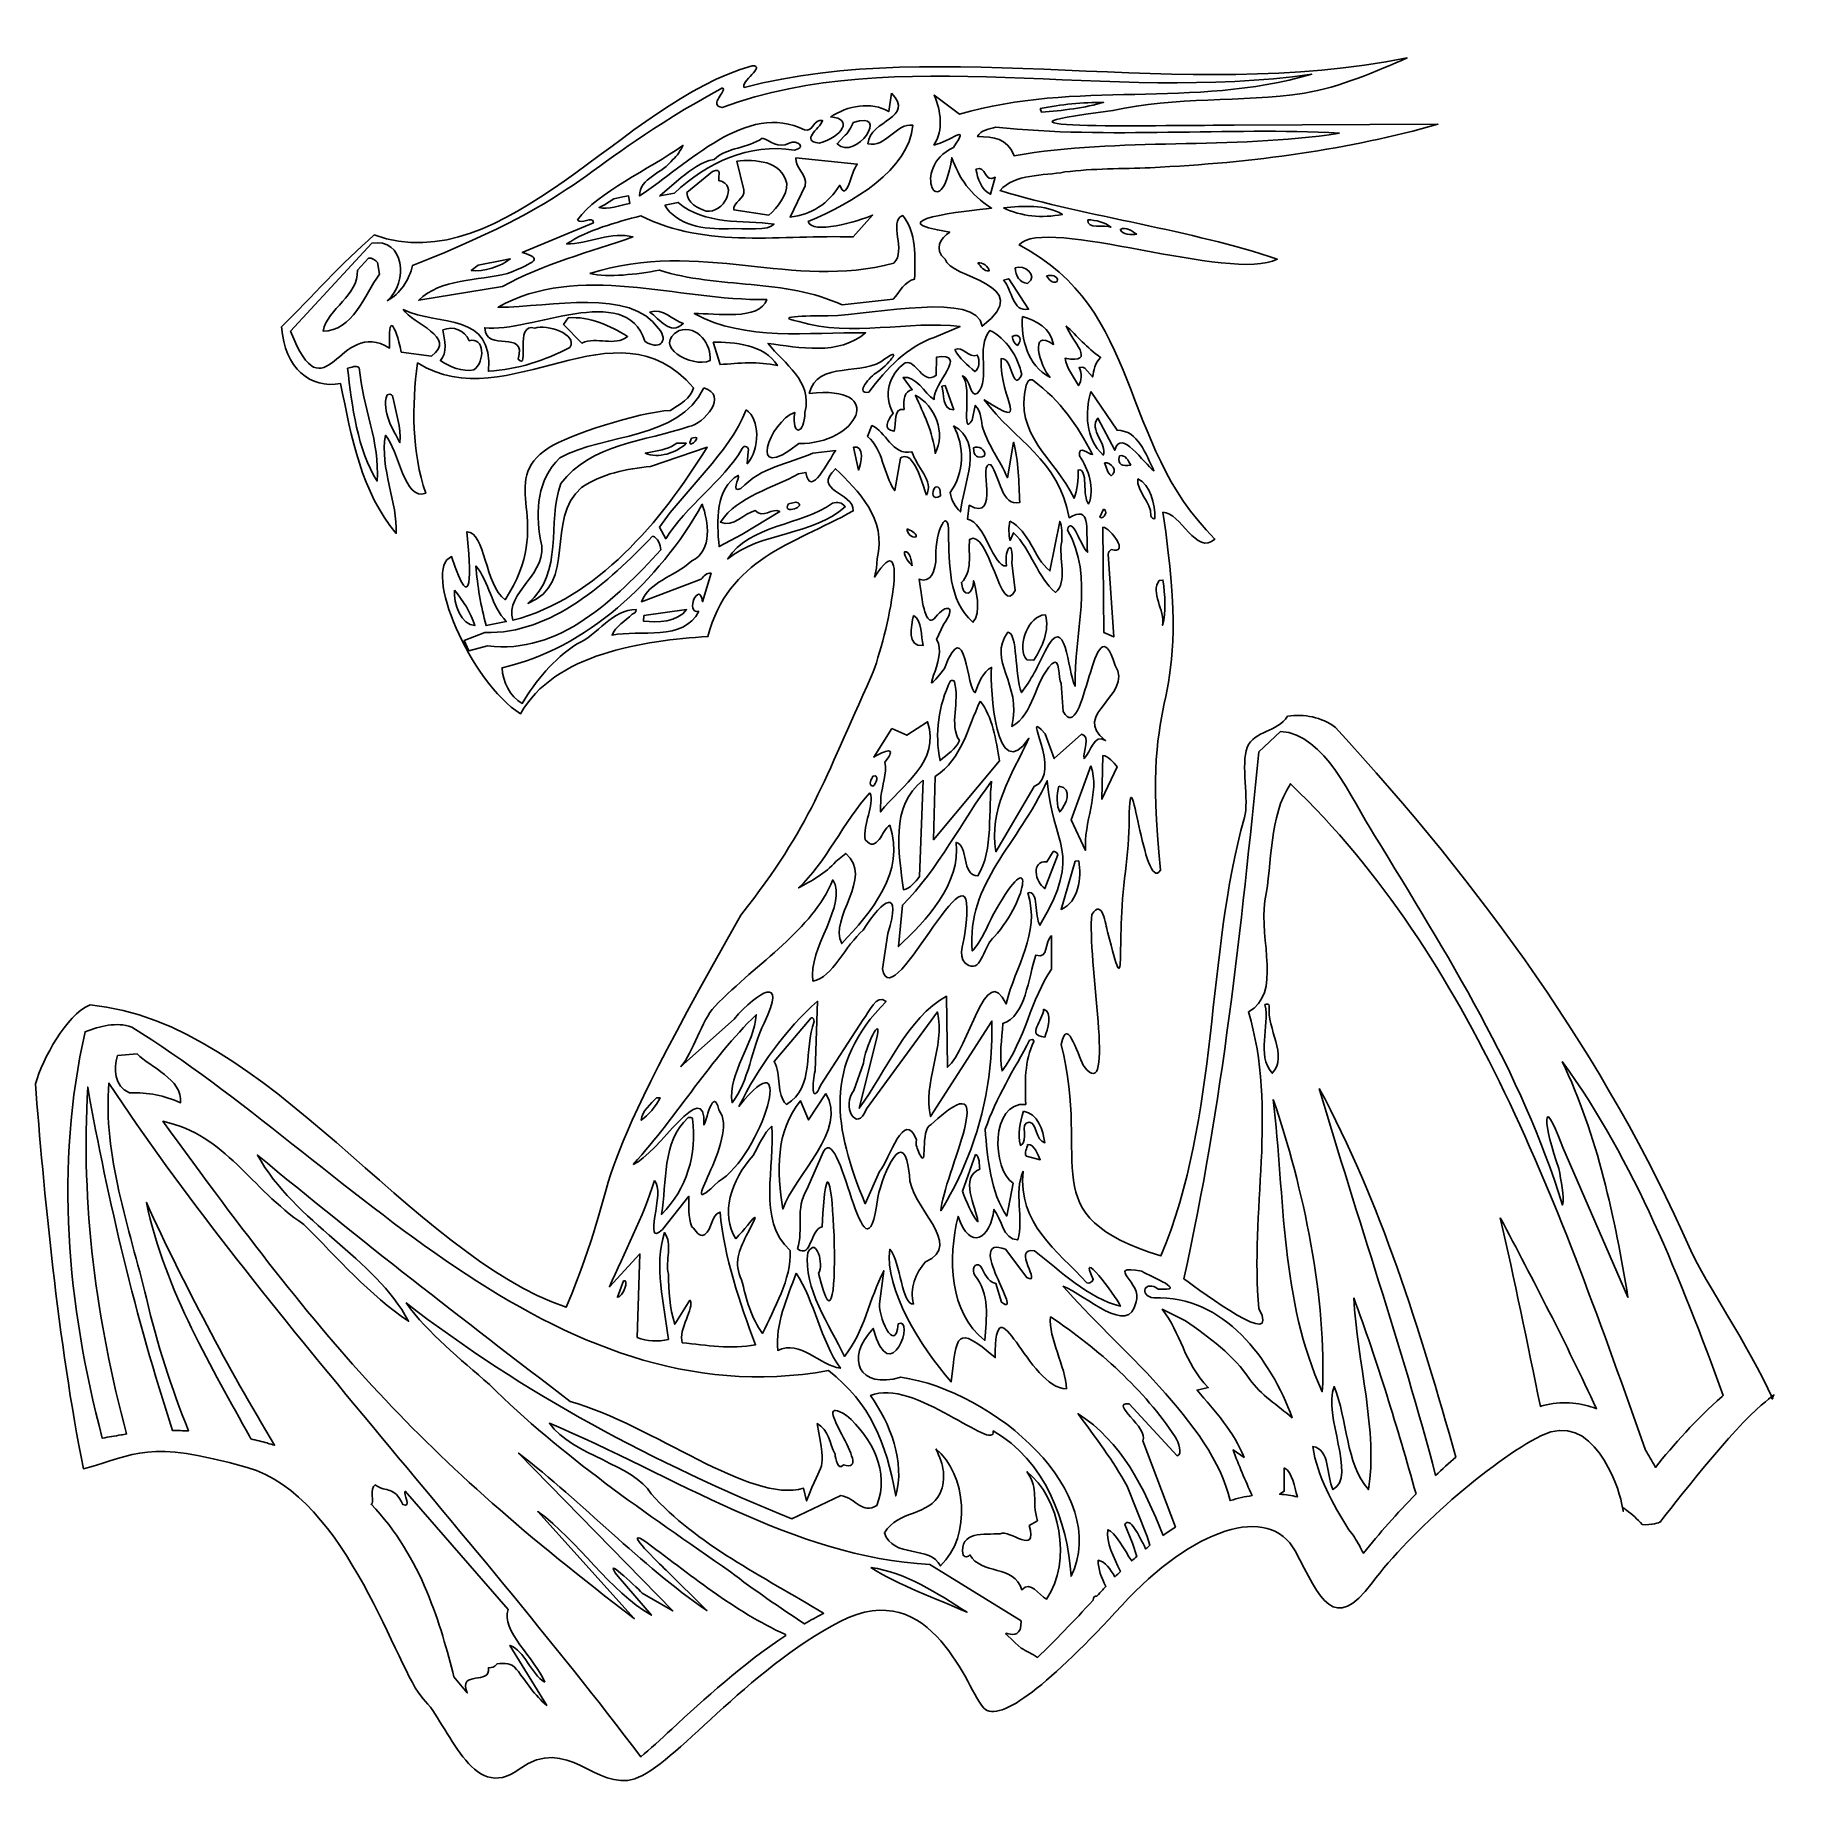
# Model space of a CAD drawing. Header units: centimetres. Extents: x -6.7 to 6.8, y -6.8 to 6.8.
import ezdxf

# ---------------------------------------------------------------- set-up
doc = ezdxf.new("R2010")
doc.units = ezdxf.units.CM
doc.header["$MEASUREMENT"] = 0
doc.layers.add('Ebene 1', color=7, linetype='Continuous')

msp = doc.modelspace()

# ---------------------------------------------------------------- linework, layer by layer
at = {"layer": 'Ebene 1'}
for points, knots in [([(-1.16571, 6.53485), (-1.05141, 6.53993), (-1.26731, 6.40785), (-1.22667, 6.36975), (-1.22667, 6.36975), (0.28716, 6.76853), (2.12104, 6.24783), (3.85332, 6.59581), (3.85332, 6.59581), (3.63234, 6.49929), (3.33262, 6.36721), (3.06592, 6.32657), (3.06592, 6.32657), (2.57316, 6.25037), (2.07786, 6.30371), (1.5978, 6.19195), (1.5978, 6.19195), (0.31002, 6.03701), (2.06008, 6.08273), (2.52744, 6.08019), (2.52744, 6.08019), (2.52744, 6.08019), (4.08954, 6.08781), (4.08954, 6.08781), (4.08954, 6.08781), (3.40628, 5.89477), (2.68746, 5.79317), (1.88482, 5.75507), (1.88482, 5.75507), (1.67146, 5.74491), (1.4454, 5.74999), (1.2295, 5.72205), (1.2295, 5.72205), (1.06694, 5.69157), (0.84342, 5.70935), (0.7342, 5.57981), (0.7342, 5.57981), (1.41746, 5.37407), (2.1947, 5.28009), (2.85764, 5.05403), (2.85764, 5.05403), (2.50712, 4.87115), (1.07456, 5.39185), (0.87898, 5.16325), (0.87898, 5.16325), (1.83148, 4.67049), (1.63336, 3.64687), (2.38012, 2.91027), (2.38012, 2.91027), (2.23788, 2.77565), (2.1185, 3.11601), (1.98134, 3.11601), (1.98134, 3.11601), (2.23026, 1.45485), (1.79592, 1.92475), (1.96356, 0.37281), (1.96356, 0.37281), (1.83402, 0.17723), (1.72988, 1.34817), (1.72226, 0.76651), (1.72226, 0.76651), (1.7248, 0.63189), (1.70702, 0.49727), (1.69432, 0.36265), (1.69432, 0.36265), (1.61558, -0.20884), (1.71464, -0.71176), (1.55716, -0.09962), (1.55716, -0.09962), (1.54192, -0.04374), (1.51906, 0.15945), (1.43778, 0.03499), (1.43778, 0.03499), (1.3946, -0.28504), (1.62828, -1.44582), (1.37682, -1.13086), (1.37682, -1.13086), (1.3438, -1.09276), (1.24982, -0.71938), (1.20156, -0.96068), (1.20156, -0.96068), (1.43778, -1.88778), (0.9628, -2.27132), (1.9661, -2.5812), (1.9661, -2.5812), (2.41568, -1.51186), (2.309, -0.27234), (2.60618, 0.77667), (2.60618, 0.77667), (2.64428, 0.90621), (2.57824, 1.19069), (2.6265, 1.31261), (2.6265, 1.31261), (2.68492, 1.44977), (2.85764, 1.42437), (2.93638, 1.55391), (2.93638, 1.55391), (3.06592, 1.57169), (3.19546, 1.54629), (3.30468, 1.46755), (3.30468, 1.46755), (4.43498, 0.23057), (5.36208, -1.03688), (6.02756, -2.54056), (6.02756, -2.54056), (6.13424, -2.78186), (6.46698, -3.25938), (6.65494, -3.67594), (6.65494, -3.67594), (6.61684, -3.69372), (6.76162, -3.55656), (6.52794, -3.75976), (6.52794, -3.75976), (6.2968, -3.9655), (5.79134, -4.62082), (5.79134, -4.62082), (5.79134, -4.62082), (5.79134, -4.62082), (5.7253, -4.64876), (5.65418, -4.6386), (5.65418, -4.6386), (5.61862, -4.59796), (5.57798, -4.5624), (5.5348, -4.52938), (5.5348, -4.52938), (5.52464, -4.52176), (5.51702, -4.51668), (5.50686, -4.50906), (5.50686, -4.50906), (5.50178, -4.4989), (5.5221, -4.60304), (5.4967, -4.4735), (5.4967, -4.4735), (5.4713, -4.34396), (5.27572, -3.75976), (4.88202, -3.95788), (4.88202, -3.95788), (4.49086, -4.15346), (3.87872, -4.69448), (3.58408, -5.08564), (3.58408, -5.08564), (3.28944, -5.47934), (3.19038, -5.2101), (2.9948, -4.8418), (2.9948, -4.8418), (2.79668, -4.4735), (2.2074, -4.66908), (1.66638, -5.25836), (1.66638, -5.25836), (1.1279, -5.84764), (0.73166, -6.17022), (0.60974, -6.04576), (0.60974, -6.04576), (0.48782, -5.92384), (0.21604, -5.01452), (-0.49261, -5.38282), (-0.49261, -5.38282), (-1.20635, -5.75112), (-1.77023, -6.49026), (-2.06487, -6.58678), (-2.06487, -6.58678), (-2.36205, -6.68584), (-2.58303, -6.24388), (-2.95133, -6.51312), (-2.95133, -6.51312), (-3.31963, -6.7849), (-3.48981, -6.17022), (-3.68793, -5.97464), (-3.68793, -5.97464), (-3.88351, -5.77652), (-4.26451, -4.42016), (-5.03667, -4.20172), (-5.03667, -4.20172), (-5.81137, -3.98328), (-5.87995, -4.10266), (-6.29143, -4.21188), (-6.29143, -4.21188), (-6.48447, -3.25938), (-6.59877, -2.04272), (-6.65973, -1.26294), (-6.65973, -1.26294), (-6.59877, -1.06736), (-6.42859, -0.7397), (-6.24063, -0.65842), (-6.24063, -0.65842), (-4.87665, -0.78542), (-3.78699, -2.57104), (-2.59065, -2.9749), (-2.59065, -2.9749), (-2.11567, -1.83444), (-2.55255, -2.25608), (-1.25207, 0.02991), (-1.25207, 0.02991), (-0.70343, 0.73095), (-0.62723, 1.04337), (-0.25131, 1.86125), (-0.25131, 1.86125), (-0.12431, 2.17367), (0.05602, 3.06775), (-0.22845, 2.61817), (-0.22845, 2.61817), (-0.22845, 2.61817), (-0.21321, 2.68675), (-0.21321, 2.68675), (-0.21321, 2.68675), (-0.21321, 2.68675), (-0.20813, 2.75787), (-0.20813, 2.75787), (-0.20813, 2.75787), (-0.13193, 3.07029), (-0.35545, 3.27857), (-0.52817, 3.44875), (-0.52817, 3.44875), (-0.71105, 3.27603), (-0.38847, 3.27095), (-0.39101, 3.12617), (-0.39101, 3.12617), (-0.86091, 2.86455), (-1.34859, 2.76295), (-1.50607, 2.16351), (-1.50607, 2.16351), (-1.99375, 2.13303), (-2.68717, 2.03143), (-2.94117, 1.57169), (-2.94117, 1.57169), (-3.32217, 1.80791), (-3.70063, 2.68421), (-3.46949, 2.77565), (-3.46949, 2.77565), (-3.30947, 2.28543), (-3.31963, 2.67151), (-3.35265, 2.96615), (-3.35265, 2.96615), (-3.21041, 2.96361), (-3.21549, 2.55975), (-3.06055, 2.44545), (-3.06055, 2.44545), (-2.66177, 3.04489), (-3.13675, 3.34461), (-2.72273, 3.61131), (-2.72273, 3.61131), (-2.57541, 3.70529), (-2.04455, 3.88055), (-1.79309, 3.89579), (-1.79309, 3.89579), (-1.72197, 3.94151), (-1.63815, 3.98723), (-1.61529, 4.06851), (-1.61529, 4.06851), (-2.21727, 4.76701), (-3.03261, 3.82721), (-3.73111, 4.25901), (-3.73111, 4.25901), (-3.77429, 3.92881), (-3.77683, 3.57575), (-3.66761, 3.26079), (-3.66761, 3.26079), (-3.83271, 3.19729), (-3.87335, 3.58845), (-3.97749, 3.70529), (-3.97749, 3.70529), (-4.02067, 3.45383), (-3.88351, 3.18713), (-3.89367, 2.95345), (-3.89367, 2.95345), (-4.16291, 3.27095), (-4.23657, 3.68751), (-4.32039, 4.10153), (-4.32039, 4.10153), (-4.54899, 4.05835), (-4.75219, 4.21583), (-4.77251, 4.53587), (-4.77251, 4.53587), (-4.54391, 4.76193), (-4.31277, 5.02355), (-4.06385, 5.23945), (-4.06385, 5.23945), (-3.05801, 4.88131), (-2.15123, 6.26815), (-1.16571, 6.53485)], [0, 0, 0, 0, 0.01428571, 0.01428571, 0.01428571, 0.01428571, 0.02857143, 0.02857143, 0.02857143, 0.02857143, 0.04285714, 0.04285714, 0.04285714, 0.04285714, 0.05714286, 0.05714286, 0.05714286, 0.05714286, 0.07142857, 0.07142857, 0.07142857, 0.07142857, 0.08571429, 0.08571429, 0.08571429, 0.08571429, 0.1, 0.1, 0.1, 0.1, 0.11428571, 0.11428571, 0.11428571, 0.11428571, 0.12857143, 0.12857143, 0.12857143, 0.12857143, 0.14285714, 0.14285714, 0.14285714, 0.14285714, 0.15714286, 0.15714286, 0.15714286, 0.15714286, 0.17142857, 0.17142857, 0.17142857, 0.17142857, 0.18571429, 0.18571429, 0.18571429, 0.18571429, 0.2, 0.2, 0.2, 0.2, 0.21428571, 0.21428571, 0.21428571, 0.21428571, 0.22857143, 0.22857143, 0.22857143, 0.22857143, 0.24285714, 0.24285714, 0.24285714, 0.24285714, 0.25714286, 0.25714286, 0.25714286, 0.25714286, 0.27142857, 0.27142857, 0.27142857, 0.27142857, 0.28571429, 0.28571429, 0.28571429, 0.28571429, 0.3, 0.3, 0.3, 0.3, 0.31428571, 0.31428571, 0.31428571, 0.31428571, 0.32857143, 0.32857143, 0.32857143, 0.32857143, 0.34285714, 0.34285714, 0.34285714, 0.34285714, 0.35714286, 0.35714286, 0.35714286, 0.35714286, 0.37142857, 0.37142857, 0.37142857, 0.37142857, 0.38571429, 0.38571429, 0.38571429, 0.38571429, 0.4, 0.4, 0.4, 0.4, 0.41428571, 0.41428571, 0.41428571, 0.41428571, 0.42857143, 0.42857143, 0.42857143, 0.42857143, 0.44285714, 0.44285714, 0.44285714, 0.44285714, 0.45714286, 0.45714286, 0.45714286, 0.45714286, 0.47142857, 0.47142857, 0.47142857, 0.47142857, 0.48571429, 0.48571429, 0.48571429, 0.48571429, 0.5, 0.5, 0.5, 0.5, 0.51428571, 0.51428571, 0.51428571, 0.51428571, 0.52857143, 0.52857143, 0.52857143, 0.52857143, 0.54285714, 0.54285714, 0.54285714, 0.54285714, 0.55714286, 0.55714286, 0.55714286, 0.55714286, 0.57142857, 0.57142857, 0.57142857, 0.57142857, 0.58571429, 0.58571429, 0.58571429, 0.58571429, 0.6, 0.6, 0.6, 0.6, 0.61428571, 0.61428571, 0.61428571, 0.61428571, 0.62857143, 0.62857143, 0.62857143, 0.62857143, 0.64285714, 0.64285714, 0.64285714, 0.64285714, 0.65714286, 0.65714286, 0.65714286, 0.65714286, 0.67142857, 0.67142857, 0.67142857, 0.67142857, 0.68571429, 0.68571429, 0.68571429, 0.68571429, 0.7, 0.7, 0.7, 0.7, 0.71428571, 0.71428571, 0.71428571, 0.71428571, 0.72857143, 0.72857143, 0.72857143, 0.72857143, 0.74285714, 0.74285714, 0.74285714, 0.74285714, 0.75714286, 0.75714286, 0.75714286, 0.75714286, 0.77142857, 0.77142857, 0.77142857, 0.77142857, 0.78571429, 0.78571429, 0.78571429, 0.78571429, 0.8, 0.8, 0.8, 0.8, 0.81428571, 0.81428571, 0.81428571, 0.81428571, 0.82857143, 0.82857143, 0.82857143, 0.82857143, 0.84285714, 0.84285714, 0.84285714, 0.84285714, 0.85714286, 0.85714286, 0.85714286, 0.85714286, 0.87142857, 0.87142857, 0.87142857, 0.87142857, 0.88571429, 0.88571429, 0.88571429, 0.88571429, 0.9, 0.9, 0.9, 0.9, 0.91428571, 0.91428571, 0.91428571, 0.91428571, 0.92857143, 0.92857143, 0.92857143, 0.92857143, 0.94285714, 0.94285714, 0.94285714, 0.94285714, 0.95714286, 0.95714286, 0.95714286, 0.95714286, 0.97142857, 0.97142857, 0.97142857, 0.97142857, 0.98571429, 0.98571429, 0.98571429, 0.98571429, 1, 1, 1, 1]), ([(-0.09891, 6.32657), (0.08396, 6.13099), (-0.26147, 6.12591), (-0.27925, 5.93795), (-0.27925, 5.93795), (-0.14463, 5.90239), (-0.06081, 6.10305), (0.06618, 6.08019), (0.06618, 6.08019), (0.03062, 5.73729), (-0.39101, 5.48583), (-0.73645, 5.34359), (-0.73645, 5.34359), (-0.71359, 5.23945), (-0.35545, 5.34105), (-0.24369, 5.39185), (-0.24369, 5.39185), (-0.24369, 5.39185), (-0.39101, 5.22421), (-0.39101, 5.22421), (-0.39101, 5.22421), (-0.92949, 5.24453), (-1.51877, 5.13023), (-2.01915, 5.38677), (-2.01915, 5.38677), (-2.20711, 5.33597), (-2.42555, 5.28009), (-2.58811, 5.17087), (-2.58811, 5.17087), (-2.43063, 5.17087), (-2.23251, 5.26993), (-2.08011, 5.22421), (-2.08011, 5.22421), (-2.40777, 5.11245), (-2.77099, 5.01339), (-3.08087, 4.84575), (-3.08087, 4.84575), (-3.08087, 4.84575), (-3.72095, 4.73907), (-3.72095, 4.73907), (-3.72095, 4.73907), (-3.55839, 4.90671), (-3.26883, 4.88639), (-3.04023, 4.94481), (-3.04023, 4.94481), (-2.82179, 5.03371), (-2.76845, 5.05911), (-2.92847, 5.10483), (-2.92847, 5.10483), (-2.92847, 5.10483), (-2.38237, 5.33343), (-2.38237, 5.33343), (-2.38237, 5.33343), (-2.38491, 5.39439), (-2.48143, 5.31311), (-2.50429, 5.35629), (-2.50429, 5.35629), (-2.34681, 5.56965), (-1.96327, 5.73729), (-1.69657, 5.92525), (-1.69657, 5.92525), (-1.71435, 5.89223), (-1.73975, 5.84143), (-1.77531, 5.81857), (-1.77531, 5.81857), (-1.84643, 5.71189), (-2.03439, 5.67633), (-2.02931, 5.53917), (-2.02931, 5.53917), (-1.65847, 5.78047), (-1.21143, 6.26561), (-0.76439, 6.04463), (-0.76439, 6.04463), (-0.69581, 6.02685), (-0.69581, 6.13353), (-0.62723, 6.11575), (-0.62723, 6.11575), (-0.65009, 6.04971), (-0.80249, 5.96081), (-0.65263, 5.94303), (-0.65263, 5.94303), (-0.47229, 5.99129), (-0.39101, 6.13099), (-0.56373, 6.14369), (-0.56373, 6.14369), (-0.43927, 6.23005), (-0.25131, 6.26561), (-0.11923, 6.18433), (-0.11923, 6.18433), (-0.11923, 6.18433), (-0.09891, 6.32657), (-0.09891, 6.32657)], [0, 0, 0, 0, 0.04347826, 0.04347826, 0.04347826, 0.04347826, 0.08695652, 0.08695652, 0.08695652, 0.08695652, 0.13043478, 0.13043478, 0.13043478, 0.13043478, 0.17391304, 0.17391304, 0.17391304, 0.17391304, 0.2173913, 0.2173913, 0.2173913, 0.2173913, 0.26086957, 0.26086957, 0.26086957, 0.26086957, 0.30434783, 0.30434783, 0.30434783, 0.30434783, 0.34782609, 0.34782609, 0.34782609, 0.34782609, 0.39130435, 0.39130435, 0.39130435, 0.39130435, 0.43478261, 0.43478261, 0.43478261, 0.43478261, 0.47826087, 0.47826087, 0.47826087, 0.47826087, 0.52173913, 0.52173913, 0.52173913, 0.52173913, 0.56521739, 0.56521739, 0.56521739, 0.56521739, 0.60869565, 0.60869565, 0.60869565, 0.60869565, 0.65217391, 0.65217391, 0.65217391, 0.65217391, 0.69565217, 0.69565217, 0.69565217, 0.69565217, 0.73913043, 0.73913043, 0.73913043, 0.73913043, 0.7826087, 0.7826087, 0.7826087, 0.7826087, 0.82608696, 0.82608696, 0.82608696, 0.82608696, 0.86956522, 0.86956522, 0.86956522, 0.86956522, 0.91304348, 0.91304348, 0.91304348, 0.91304348, 0.95652174, 0.95652174, 0.95652174, 0.95652174, 1, 1, 1, 1]), ([(-2.41031, 4.94481), (-1.55941, 5.21405), (-0.85837, 4.81273), (-0.08113, 5.02355), (-0.08113, 5.02355), (0.02046, 5.12007), (-0.12685, 5.33851), (-0.01255, 5.38931), (-0.01255, 5.38931), (0.09412, 5.25723), (0.08142, 5.07181), (0.07888, 4.90163), (0.07888, 4.90163), (0.00268, 4.88639), (-0.03541, 4.80257), (-0.08621, 4.74669), (-0.08621, 4.74669), (-0.08621, 4.74669), (-0.47737, 4.70351), (-0.47737, 4.70351), (-0.47737, 4.70351), (-0.91171, 4.90925), (-1.43241, 4.82543), (-1.87691, 4.97021), (-1.87691, 4.97021), (-2.05471, 4.93719), (-2.26553, 4.91179), (-2.41031, 4.94481)], [0, 0, 0, 0, 0.14285714, 0.14285714, 0.14285714, 0.14285714, 0.28571429, 0.28571429, 0.28571429, 0.28571429, 0.42857143, 0.42857143, 0.42857143, 0.42857143, 0.57142857, 0.57142857, 0.57142857, 0.57142857, 0.71428571, 0.71428571, 0.71428571, 0.71428571, 0.85714286, 0.85714286, 0.85714286, 0.85714286, 1, 1, 1, 1]), ([(-4.10703, 5.06165), (-4.07655, 5.06927), (-4.05115, 5.04133), (-4.03845, 5.02863), (-4.03845, 5.02863), (-4.03845, 5.02863), (-4.02321, 4.93973), (-4.02321, 4.93973), (-4.02321, 4.93973), (-4.13497, 4.77971), (-4.23149, 4.50031), (-4.45501, 4.50285), (-4.45501, 4.50285), (-4.41691, 4.68065), (-4.18577, 4.77209), (-4.19085, 4.97021), (-4.19085, 4.97021), (-4.19085, 4.97021), (-4.10703, 5.06165), (-4.10703, 5.06165)], [0, 0, 0, 0, 0.2, 0.2, 0.2, 0.2, 0.4, 0.4, 0.4, 0.4, 0.6, 0.6, 0.6, 0.6, 0.8, 0.8, 0.8, 0.8, 1, 1, 1, 1]), ([(-3.26629, 5.00831), (-3.26629, 5.00831), (-3.07325, 5.04641), (-3.07325, 5.04641), (-3.07325, 5.04641), (-3.07325, 5.04641), (-3.01991, 5.05657), (-3.01991, 5.05657), (-3.01991, 5.05657), (-3.08595, 4.99815), (-3.22819, 4.95497), (-3.31963, 4.96767), (-3.31963, 4.96767), (-3.31963, 4.96767), (-3.26629, 5.00831), (-3.26629, 5.00831)], [0, 0, 0, 0, 0.25, 0.25, 0.25, 0.25, 0.5, 0.5, 0.5, 0.5, 0.75, 0.75, 0.75, 0.75, 1, 1, 1, 1]), ([(0.80786, 3.04743), (0.9628, 2.96869), (0.98566, 2.77057), (1.1152, 2.66643), (1.1152, 2.66643), (1.1152, 2.66643), (1.1914, 3.04489), (1.1914, 3.04489), (1.1914, 3.04489), (1.20918, 3.01695), (1.20918, 2.93821), (1.20664, 2.89249), (1.20664, 2.89249), (1.1787, 2.77057), (1.2549, 2.57499), (1.15838, 2.50133), (1.15838, 2.50133), (1.01868, 2.61563), (0.9755, 2.82645), (0.8358, 2.95853), (0.8358, 2.95853), (0.8358, 2.95853), (0.8104, 2.90011), (0.8104, 2.90011), (0.8104, 2.90011), (0.7977, 2.94583), (0.80024, 2.99663), (0.80786, 3.04743)], [0, 0, 0, 0, 0.14285714, 0.14285714, 0.14285714, 0.14285714, 0.28571429, 0.28571429, 0.28571429, 0.28571429, 0.42857143, 0.42857143, 0.42857143, 0.42857143, 0.57142857, 0.57142857, 0.57142857, 0.57142857, 0.71428571, 0.71428571, 0.71428571, 0.71428571, 0.85714286, 0.85714286, 0.85714286, 0.85714286, 1, 1, 1, 1]), ([(-1.99629, 2.32353), (-1.99629, 2.32353), (-1.66863, 2.36925), (-1.66863, 2.36925), (-1.66863, 2.36925), (-1.73975, 2.27273), (-1.88961, 2.27019), (-1.99883, 2.28035), (-1.99883, 2.28035), (-1.99883, 2.28035), (-1.99629, 2.32353), (-1.99629, 2.32353)], [0, 0, 0, 0, 0.33333333, 0.33333333, 0.33333333, 0.33333333, 0.66666667, 0.66666667, 0.66666667, 0.66666667, 1, 1, 1, 1]), ([(1.05424, 2.32607), (1.05424, 2.32607), (1.08218, 2.32861), (1.08218, 2.32861), (1.08218, 2.32861), (1.11266, 2.20923), (1.05932, 2.08477), (0.99328, 1.98317), (0.99328, 1.98317), (0.99328, 1.98317), (0.93994, 1.98571), (0.93994, 1.98571), (0.93994, 1.98571), (0.85866, 2.07207), (0.9374, 2.29305), (1.05424, 2.32607)], [0, 0, 0, 0, 0.25, 0.25, 0.25, 0.25, 0.5, 0.5, 0.5, 0.5, 0.75, 0.75, 0.75, 0.75, 1, 1, 1, 1]), ([(1.1406, 0.51759), (1.15584, 0.51759), (1.17108, 0.50743), (1.17616, 0.49219), (1.17616, 0.49219), (1.17616, 0.49219), (1.0771, 0.23311), (1.0771, 0.23311), (1.0771, 0.23311), (1.0009, 0.27629), (0.97042, 0.45409), (1.09234, 0.43631), (1.09234, 0.43631), (1.09234, 0.43631), (1.1406, 0.51759), (1.1406, 0.51759)], [0, 0, 0, 0, 0.25, 0.25, 0.25, 0.25, 0.5, 0.5, 0.5, 0.5, 0.75, 0.75, 0.75, 0.75, 1, 1, 1, 1]), ([(-6.02981, -1.04704), (-6.02981, -1.04704), (-5.87995, -1.03434), (-5.87995, -1.03434), (-5.87995, -1.03434), (-5.77835, -1.13594), (-5.53197, -1.22738), (-5.54721, -1.40772), (-5.54721, -1.40772), (-5.67167, -1.35438), (-5.79613, -1.32644), (-5.93837, -1.33152), (-5.93837, -1.33152), (-6.06029, -1.28072), (-6.06029, -1.14864), (-6.02981, -1.04704)], [0, 0, 0, 0, 0.25, 0.25, 0.25, 0.25, 0.5, 0.5, 0.5, 0.5, 0.75, 0.75, 0.75, 0.75, 1, 1, 1, 1]), ([(0.24144, -4.05948), (0.47512, -4.24998), (0.5183, -4.72496), (0.277, -4.9561), (0.277, -4.9561), (0.2008, -4.79608), (-0.09129, -4.90022), (-0.15225, -4.7021), (-0.15225, -4.7021), (-0.04811, -4.52938), (0.19318, -4.57256), (0.27446, -4.39984), (0.27446, -4.39984), (0.32018, -4.28554), (0.30494, -4.18394), (0.24144, -4.05948)], [0, 0, 0, 0, 0.25, 0.25, 0.25, 0.25, 0.5, 0.5, 0.5, 0.5, 0.75, 0.75, 0.75, 0.75, 1, 1, 1, 1]), ([(0.9374, -4.2322), (1.1914, -4.43286), (1.28792, -4.92054), (1.0898, -5.2101), (1.0898, -5.2101), (1.02376, -5.18216), (0.97042, -5.06278), (0.8993, -5.13898), (0.8993, -5.13898), (0.84596, -4.94848), (0.58434, -5.02214), (0.50306, -4.87228), (0.50306, -4.87228), (0.48782, -4.88498), (0.4675, -4.89514), (0.44972, -4.87482), (0.44972, -4.87482), (0.41924, -4.68178), (0.61228, -4.71988), (0.7342, -4.70972), (0.7342, -4.70972), (0.80532, -4.67162), (1.02376, -4.88498), (0.95772, -4.64622), (0.95772, -4.64622), (0.95772, -4.64622), (1.02122, -4.61066), (1.02122, -4.61066), (1.02122, -4.61066), (0.97042, -4.4481), (1.039, -4.38206), (0.9374, -4.2322)], [0, 0, 0, 0, 0.125, 0.125, 0.125, 0.125, 0.25, 0.25, 0.25, 0.25, 0.375, 0.375, 0.375, 0.375, 0.5, 0.5, 0.5, 0.5, 0.625, 0.625, 0.625, 0.625, 0.75, 0.75, 0.75, 0.75, 0.875, 0.875, 0.875, 0.875, 1, 1, 1, 1])]:
    msp.add_open_spline(points, degree=3, knots=knots, dxfattribs=at)
at = {"layer": 'Ebene 1', "color": 7}
for points, knots in [([(-1.39431, 6.36721), (-1.35367, 6.34435), (-1.50607, 6.23767), (-1.39685, 6.21481), (-1.39685, 6.21481), (-0.07097, 6.71519), (1.5597, 6.24529), (3.1218, 6.47135), (3.1218, 6.47135), (2.20232, 6.20211), (1.32348, 6.43071), (0.42178, 6.16401), (0.42178, 6.16401), (0.42178, 6.16401), (0.22874, 6.31133), (0.22874, 6.31133), (0.22874, 6.31133), (0.27954, 6.18433), (0.3024, 6.04971), (0.2262, 5.92779), (0.2262, 5.92779), (0.34812, 5.95319), (0.51322, 6.10559), (0.37606, 5.91001), (0.37606, 5.91001), (0.03824, 5.75507), (0.27954, 5.27755), (0.36336, 5.83127), (0.36336, 5.83127), (0.42178, 5.67379), (0.50052, 5.55187), (0.66816, 5.44519), (0.66816, 5.44519), (0.47766, 5.42487), (-0.23861, 5.34613), (0.34812, 5.26231), (0.34812, 5.26231), (0.277, 5.21659), (0.22366, 5.13023), (0.31256, 5.05403), (0.31256, 5.05403), (0.3405, 4.90671), (1.02376, 4.86861), (0.59704, 4.54095), (0.59704, 4.54095), (0.55132, 4.80765), (-0.20813, 4.63239), (-0.58405, 4.61969), (-0.58405, 4.61969), (-0.66533, 4.61969), (-1.04887, 4.62223), (-0.80757, 4.57651), (-0.80757, 4.57651), (-0.40625, 4.45459), (0.0357, 4.58667), (0.42686, 4.53841), (0.42686, 4.53841), (0.42686, 4.53841), (0.22874, 4.45459), (0.22874, 4.45459), (0.22874, 4.45459), (0.023, 4.38601), (-0.13701, 4.21583), (-0.27163, 4.03549), (-0.27163, 4.03549), (-0.38339, 4.01517), (-0.26401, 4.15995), (-0.20813, 4.18789), (-0.20813, 4.18789), (-0.13955, 4.23107), (0.00522, 4.39617), (-0.14971, 4.28949), (-0.14971, 4.28949), (-0.30465, 4.15233), (-0.67295, 4.28187), (-0.72883, 4.02533), (-0.72883, 4.02533), (-0.11923, 4.09645), (-0.36307, 3.63417), (-0.80757, 3.64179), (-0.80757, 3.64179), (-1.21905, 3.31667), (-1.02855, 3.81451), (-0.84059, 3.88055), (-0.84059, 3.88055), (-0.86599, 3.69005), (-0.76439, 3.71037), (-0.76185, 3.88055), (-0.76185, 3.88055), (-0.70089, 4.12185), (-0.92187, 4.24885), (-1.04379, 4.40887), (-1.04379, 4.40887), (-0.81011, 4.37585), (-0.50023, 4.31489), (-0.29703, 4.49015), (-0.29703, 4.49015), (-0.73899, 4.49777), (-1.21651, 4.42157), (-1.61021, 4.63747), (-1.61021, 4.63747), (-1.44511, 4.64001), (-1.10983, 4.58159), (-1.05395, 4.74415), (-1.05395, 4.74415), (-1.74229, 4.73653), (-2.49921, 5.03371), (-3.11389, 4.68573), (-3.11389, 4.68573), (-2.70241, 4.68827), (-2.10043, 4.83559), (-1.88453, 4.52317), (-1.88453, 4.52317), (-1.79563, 4.41903), (-1.88961, 4.35299), (-1.98867, 4.42665), (-1.98867, 4.42665), (-2.13599, 4.88893), (-2.86497, 4.48761), (-3.21549, 4.52825), (-3.21549, 4.52825), (-3.20787, 4.33013), (-2.89291, 4.52825), (-2.95895, 4.28695), (-2.95895, 4.28695), (-2.86497, 4.19551), (-2.99705, 4.57143), (-2.83195, 4.52571), (-2.83195, 4.52571), (-2.74051, 4.55873), (-2.50175, 4.47999), (-2.56271, 4.37839), (-2.56271, 4.37839), (-2.75067, 4.27933), (-2.96403, 4.20821), (-3.18755, 4.19551), (-3.18755, 4.19551), (-3.14691, 4.64763), (-3.56093, 4.53841), (-3.84033, 4.66795), (-3.84033, 4.66795), (-3.76921, 4.55873), (-3.42377, 4.45713), (-3.62443, 4.31235), (-3.62443, 4.31235), (-3.62443, 4.31235), (-3.85557, 4.34283), (-3.85557, 4.34283), (-3.85557, 4.34283), (-3.90383, 4.56381), (-3.95971, 4.64509), (-3.94447, 4.37331), (-3.94447, 4.37331), (-4.33817, 4.61969), (-4.43469, 3.81705), (-4.70393, 4.50285), (-4.70393, 4.50285), (-4.70393, 4.50285), (-4.08163, 5.17595), (-4.08163, 5.17595), (-4.08163, 5.17595), (-3.83525, 5.22167), (-3.79461, 4.87877), (-3.96225, 4.73653), (-3.96225, 4.73653), (-3.86573, 4.78733), (-3.79461, 4.89401), (-3.76921, 5.00577), (-3.76921, 5.00577), (-2.35951, 5.56711), (-2.55001, 5.72967), (-1.39431, 6.36721)], [0, 0, 0, 0, 0.02325581, 0.02325581, 0.02325581, 0.02325581, 0.04651163, 0.04651163, 0.04651163, 0.04651163, 0.06976744, 0.06976744, 0.06976744, 0.06976744, 0.09302326, 0.09302326, 0.09302326, 0.09302326, 0.11627907, 0.11627907, 0.11627907, 0.11627907, 0.13953488, 0.13953488, 0.13953488, 0.13953488, 0.1627907, 0.1627907, 0.1627907, 0.1627907, 0.18604651, 0.18604651, 0.18604651, 0.18604651, 0.20930233, 0.20930233, 0.20930233, 0.20930233, 0.23255814, 0.23255814, 0.23255814, 0.23255814, 0.25581395, 0.25581395, 0.25581395, 0.25581395, 0.27906977, 0.27906977, 0.27906977, 0.27906977, 0.30232558, 0.30232558, 0.30232558, 0.30232558, 0.3255814, 0.3255814, 0.3255814, 0.3255814, 0.34883721, 0.34883721, 0.34883721, 0.34883721, 0.37209302, 0.37209302, 0.37209302, 0.37209302, 0.39534884, 0.39534884, 0.39534884, 0.39534884, 0.41860465, 0.41860465, 0.41860465, 0.41860465, 0.44186047, 0.44186047, 0.44186047, 0.44186047, 0.46511628, 0.46511628, 0.46511628, 0.46511628, 0.48837209, 0.48837209, 0.48837209, 0.48837209, 0.51162791, 0.51162791, 0.51162791, 0.51162791, 0.53488372, 0.53488372, 0.53488372, 0.53488372, 0.55813953, 0.55813953, 0.55813953, 0.55813953, 0.58139535, 0.58139535, 0.58139535, 0.58139535, 0.60465116, 0.60465116, 0.60465116, 0.60465116, 0.62790698, 0.62790698, 0.62790698, 0.62790698, 0.65116279, 0.65116279, 0.65116279, 0.65116279, 0.6744186, 0.6744186, 0.6744186, 0.6744186, 0.69767442, 0.69767442, 0.69767442, 0.69767442, 0.72093023, 0.72093023, 0.72093023, 0.72093023, 0.74418605, 0.74418605, 0.74418605, 0.74418605, 0.76744186, 0.76744186, 0.76744186, 0.76744186, 0.79069767, 0.79069767, 0.79069767, 0.79069767, 0.81395349, 0.81395349, 0.81395349, 0.81395349, 0.8372093, 0.8372093, 0.8372093, 0.8372093, 0.86046512, 0.86046512, 0.86046512, 0.86046512, 0.88372093, 0.88372093, 0.88372093, 0.88372093, 0.90697674, 0.90697674, 0.90697674, 0.90697674, 0.93023256, 0.93023256, 0.93023256, 0.93023256, 0.95348837, 0.95348837, 0.95348837, 0.95348837, 0.97674419, 0.97674419, 0.97674419, 0.97674419, 1, 1, 1, 1]), ([(1.04154, 6.20719), (1.20156, 6.24021), (1.36666, 6.25545), (1.52668, 6.25545), (1.52668, 6.25545), (1.39206, 6.21481), (1.2041, 6.19195), (1.0517, 6.17925), (1.0517, 6.17925), (1.0517, 6.17925), (1.04154, 6.20719), (1.04154, 6.20719)], [0, 0, 0, 0, 0.33333333, 0.33333333, 0.33333333, 0.33333333, 0.66666667, 0.66666667, 0.66666667, 0.66666667, 1, 1, 1, 1]), ([(-0.39101, 6.10051), (-0.09891, 6.20211), (-0.37323, 5.79825), (-0.51547, 5.93795), (-0.51547, 5.93795), (-0.51547, 5.93795), (-0.46467, 5.99383), (-0.46467, 5.99383), (-0.46467, 5.99383), (-0.43165, 6.01669), (-0.40879, 6.06749), (-0.39101, 6.10051)], [0, 0, 0, 0, 0.33333333, 0.33333333, 0.33333333, 0.33333333, 0.66666667, 0.66666667, 0.66666667, 0.66666667, 1, 1, 1, 1]), ([(-1.08951, 5.98113), (-1.02601, 5.96335), (-0.96759, 5.89731), (-0.88377, 5.94303), (-0.88377, 5.94303), (-0.82281, 5.97097), (-0.74153, 5.91001), (-0.84313, 5.88969), (-0.84313, 5.88969), (-1.19365, 5.94557), (-1.51115, 5.79317), (-1.76261, 5.55949), (-1.76261, 5.55949), (-1.76261, 5.55949), (-1.87437, 5.53917), (-1.87437, 5.53917), (-1.87437, 5.53917), (-1.87437, 5.53917), (-1.70927, 5.67887), (-1.70927, 5.67887), (-1.70927, 5.67887), (-1.63561, 5.73729), (-1.55941, 5.79825), (-1.45781, 5.81857), (-1.45781, 5.81857), (-1.35113, 5.91509), (-1.20127, 5.89985), (-1.08951, 5.98113)], [0, 0, 0, 0, 0.14285714, 0.14285714, 0.14285714, 0.14285714, 0.28571429, 0.28571429, 0.28571429, 0.28571429, 0.42857143, 0.42857143, 0.42857143, 0.42857143, 0.57142857, 0.57142857, 0.57142857, 0.57142857, 0.71428571, 0.71428571, 0.71428571, 0.71428571, 0.85714286, 0.85714286, 0.85714286, 0.85714286, 1, 1, 1, 1]), ([(3.33516, 6.01923), (2.49696, 5.88969), (1.65876, 5.98875), (0.84088, 5.84651), (0.84088, 5.84651), (0.785, 5.98875), (0.68594, 5.98621), (0.56148, 5.99383), (0.56148, 5.99383), (0.5818, 6.04209), (0.65292, 6.05479), (0.70118, 6.06495), (0.70118, 6.06495), (1.5724, 5.97351), (2.46902, 6.06749), (3.33516, 6.01923)], [0, 0, 0, 0, 0.25, 0.25, 0.25, 0.25, 0.5, 0.5, 0.5, 0.5, 0.75, 0.75, 0.75, 0.75, 1, 1, 1, 1]), ([(-0.83043, 5.83127), (-0.83043, 5.83127), (-0.36053, 5.78301), (-0.36053, 5.78301), (-0.36053, 5.78301), (-0.40879, 5.72713), (-0.44181, 5.47821), (-0.49515, 5.62045), (-0.49515, 5.62045), (-0.57897, 5.48075), (-0.71613, 5.39185), (-0.87615, 5.37661), (-0.87615, 5.37661), (-0.87615, 5.37661), (-0.75931, 5.61537), (-0.75931, 5.61537), (-0.75931, 5.61537), (-0.74407, 5.70935), (-0.84059, 5.75253), (-0.83043, 5.83127)], [0, 0, 0, 0, 0.2, 0.2, 0.2, 0.2, 0.4, 0.4, 0.4, 0.4, 0.6, 0.6, 0.6, 0.6, 0.8, 0.8, 0.8, 0.8, 1, 1, 1, 1]), ([(-1.47051, 5.72459), (-1.39431, 5.75507), (-1.42733, 5.70173), (-1.42225, 5.65601), (-1.42225, 5.65601), (-1.26477, 5.62553), (-1.38923, 5.40201), (-1.51877, 5.42233), (-1.51877, 5.42233), (-1.58227, 5.44265), (-1.66609, 5.48583), (-1.66609, 5.56457), (-1.66609, 5.56457), (-1.66609, 5.56457), (-1.47051, 5.72459), (-1.47051, 5.72459)], [0, 0, 0, 0, 0.25, 0.25, 0.25, 0.25, 0.5, 0.5, 0.5, 0.5, 0.75, 0.75, 0.75, 0.75, 1, 1, 1, 1]), ([(-1.28509, 5.80587), (-1.14539, 5.81857), (-0.93711, 5.81095), (-0.90155, 5.63315), (-0.90155, 5.63315), (-0.89647, 5.54171), (-0.97267, 5.45027), (-1.03871, 5.39185), (-1.03871, 5.39185), (-1.03871, 5.39185), (-1.30795, 5.43249), (-1.30795, 5.43249), (-1.30795, 5.43249), (-1.31303, 5.49345), (-1.22159, 5.51123), (-1.22921, 5.58489), (-1.22921, 5.58489), (-1.22921, 5.58489), (-1.28509, 5.80587), (-1.28509, 5.80587)], [0, 0, 0, 0, 0.2, 0.2, 0.2, 0.2, 0.4, 0.4, 0.4, 0.4, 0.6, 0.6, 0.6, 0.6, 0.8, 0.8, 0.8, 0.8, 1, 1, 1, 1]), ([(0.54878, 5.74491), (0.63006, 5.77539), (0.61482, 5.63315), (0.6961, 5.68141), (0.6961, 5.68141), (0.6961, 5.68141), (0.66054, 5.55187), (0.66054, 5.55187), (0.66054, 5.55187), (0.58942, 5.58489), (0.56148, 5.67125), (0.54878, 5.74491)], [0, 0, 0, 0, 0.33333333, 0.33333333, 0.33333333, 0.33333333, 0.66666667, 0.66666667, 0.66666667, 0.66666667, 1, 1, 1, 1]), ([(-2.22743, 5.51631), (-2.22743, 5.51631), (-2.15631, 5.53155), (-2.15631, 5.53155), (-2.15631, 5.53155), (-2.15631, 5.53155), (-2.11313, 5.53917), (-2.11313, 5.53917), (-2.11313, 5.53917), (-2.11313, 5.53917), (-2.10297, 5.48075), (-2.10297, 5.48075), (-2.10297, 5.48075), (-2.17663, 5.46551), (-2.27315, 5.43249), (-2.33919, 5.45027), (-2.33919, 5.45027), (-2.33919, 5.45027), (-2.29855, 5.47059), (-2.29855, 5.47059), (-2.29855, 5.47059), (-2.29855, 5.47059), (-2.22743, 5.51631), (-2.22743, 5.51631)], [0, 0, 0, 0, 0.16666667, 0.16666667, 0.16666667, 0.16666667, 0.33333333, 0.33333333, 0.33333333, 0.33333333, 0.5, 0.5, 0.5, 0.5, 0.66666667, 0.66666667, 0.66666667, 0.66666667, 0.83333333, 0.83333333, 0.83333333, 0.83333333, 1, 1, 1, 1]), ([(-1.83627, 5.46805), (-1.83627, 5.46805), (-1.73467, 5.48837), (-1.73467, 5.48837), (-1.73467, 5.48837), (-1.53147, 5.31311), (-1.23937, 5.35375), (-0.99807, 5.32327), (-0.99807, 5.32327), (-1.03871, 5.26739), (-1.21905, 5.29279), (-1.34859, 5.28771), (-1.34859, 5.28771), (-1.53655, 5.28009), (-1.74229, 5.31311), (-1.83627, 5.46805)], [0, 0, 0, 0, 0.25, 0.25, 0.25, 0.25, 0.5, 0.5, 0.5, 0.5, 0.75, 0.75, 0.75, 0.75, 1, 1, 1, 1]), ([(0.7596, 5.44773), (0.90946, 5.46043), (1.0771, 5.47821), (1.21172, 5.39693), (1.21172, 5.39693), (1.05678, 5.36645), (0.89168, 5.38169), (0.7596, 5.44773)], [0, 0, 0, 0, 0.5, 0.5, 0.5, 0.5, 1, 1, 1, 1]), ([(1.4073, 5.35629), (1.46572, 5.35375), (1.53938, 5.33597), (1.58256, 5.30041), (1.58256, 5.30041), (1.5343, 5.32073), (1.39714, 5.28009), (1.4073, 5.35629)], [0, 0, 0, 0, 0.5, 0.5, 0.5, 0.5, 1, 1, 1, 1]), ([(1.78068, 5.24453), (1.74512, 5.23945), (1.66384, 5.23945), (1.65622, 5.28263), (1.65622, 5.28263), (1.69686, 5.30549), (1.74766, 5.26993), (1.78068, 5.24453)], [0, 0, 0, 0, 0.5, 0.5, 0.5, 0.5, 1, 1, 1, 1]), ([(0.56402, 5.02609), (0.59704, 5.03371), (0.64784, 4.99561), (0.65038, 4.96513), (0.65038, 4.96513), (0.60974, 4.95751), (0.58434, 5.00069), (0.56402, 5.02609)], [0, 0, 0, 0, 0.5, 0.5, 0.5, 0.5, 1, 1, 1, 1]), ([(0.8485, 4.98799), (0.91708, 5.01593), (1.03138, 4.93211), (0.94502, 4.86861), (0.94502, 4.86861), (0.88152, 4.87369), (0.85104, 4.92703), (0.8485, 4.98799)], [0, 0, 0, 0, 0.5, 0.5, 0.5, 0.5, 1, 1, 1, 1]), ([(0.7596, 4.89401), (0.7596, 4.89401), (0.80024, 4.90417), (0.80024, 4.90417), (0.80024, 4.90417), (0.80024, 4.90417), (0.95264, 4.67049), (0.95264, 4.67049), (0.95264, 4.67049), (0.82564, 4.64763), (0.82818, 4.81781), (0.7596, 4.89401)], [0, 0, 0, 0, 0.33333333, 0.33333333, 0.33333333, 0.33333333, 0.66666667, 0.66666667, 0.66666667, 0.66666667, 1, 1, 1, 1]), ([(1.0898, 4.92703), (1.12028, 4.93465), (1.18378, 4.92957), (1.17108, 4.88385), (1.17108, 4.88385), (1.13298, 4.86099), (1.10758, 4.90163), (1.0898, 4.92703)], [0, 0, 0, 0, 0.5, 0.5, 0.5, 0.5, 1, 1, 1, 1]), ([(-2.57541, 4.60445), (-2.41539, 4.61969), (-2.25283, 4.54349), (-2.12075, 4.46221), (-2.12075, 4.46221), (-2.21981, 4.38093), (-2.35697, 4.46475), (-2.47127, 4.41141), (-2.47127, 4.41141), (-2.47127, 4.41141), (-2.61097, 4.55365), (-2.61097, 4.55365), (-2.61097, 4.55365), (-2.61097, 4.55365), (-2.57541, 4.60445), (-2.57541, 4.60445)], [0, 0, 0, 0, 0.25, 0.25, 0.25, 0.25, 0.5, 0.5, 0.5, 0.5, 0.75, 0.75, 0.75, 0.75, 1, 1, 1, 1]), ([(-1.95311, 4.64763), (-1.84643, 4.68319), (-1.78039, 4.58921), (-1.69403, 4.56127), (-1.69403, 4.56127), (-1.79817, 4.46221), (-1.87437, 4.60191), (-1.95311, 4.64763)], [0, 0, 0, 0, 0.5, 0.5, 0.5, 0.5, 1, 1, 1, 1]), ([(0.90438, 4.61461), (1.00852, 4.58921), (1.12282, 4.52063), (1.14314, 4.40125), (1.14314, 4.40125), (0.9501, 4.53333), (1.04154, 4.22853), (1.1152, 4.14979), (1.1152, 4.14979), (0.94502, 4.24123), (0.89168, 4.44443), (0.90438, 4.61461)], [0, 0, 0, 0, 0.33333333, 0.33333333, 0.33333333, 0.33333333, 0.66666667, 0.66666667, 0.66666667, 0.66666667, 1, 1, 1, 1]), ([(-3.53807, 4.51301), (-3.45425, 4.54349), (-3.37043, 4.51301), (-3.33487, 4.42919), (-3.33487, 4.42919), (-3.21803, 4.46475), (-3.21041, 4.26917), (-3.29931, 4.20567), (-3.29931, 4.20567), (-3.38313, 4.18789), (-3.48981, 4.23107), (-3.55585, 4.27679), (-3.55585, 4.27679), (-3.49997, 4.33521), (-3.52283, 4.43681), (-3.53807, 4.51301)], [0, 0, 0, 0, 0.25, 0.25, 0.25, 0.25, 0.5, 0.5, 0.5, 0.5, 0.75, 0.75, 0.75, 0.75, 1, 1, 1, 1]), ([(-1.72705, 4.50793), (-1.58227, 4.55111), (-1.47813, 4.40125), (-1.48829, 4.27679), (-1.48829, 4.27679), (-1.63307, 4.21837), (-1.93787, 4.39109), (-1.72705, 4.50793)], [0, 0, 0, 0, 0.5, 0.5, 0.5, 0.5, 1, 1, 1, 1]), ([(0.8993, 4.17011), (0.82564, 4.01771), (0.83072, 4.30981), (0.74182, 4.29203), (0.74182, 4.29203), (0.73166, 3.96945), (0.97804, 3.74085), (0.61228, 3.97707), (0.61228, 3.97707), (0.84088, 3.66719), (1.18886, 3.51733), (1.26252, 3.07283), (1.26252, 3.07283), (1.43524, 3.16935), (1.38698, 3.00679), (1.40476, 2.80867), (1.40476, 2.80867), (1.3565, 2.84169), (1.28284, 3.10331), (1.24982, 2.97885), (1.24982, 2.97885), (1.46064, 2.62325), (1.29808, 2.17367), (1.30824, 1.78251), (1.30824, 1.78251), (1.24728, 1.89935), (1.2422, 2.37179), (1.07964, 2.05175), (1.07964, 2.05175), (1.0263, 1.94253), (0.97042, 1.82569), (0.89676, 1.73425), (0.89676, 1.73425), (0.84342, 1.86887), (0.87136, 2.19145), (0.79262, 2.19653), (0.79262, 2.19653), (0.6326, 1.97301), (0.90438, 1.81045), (0.8231, 1.47517), (0.8231, 1.47517), (0.99328, 1.56407), (0.99582, 1.81807), (1.13044, 1.95523), (1.13044, 1.95523), (1.19902, 2.01365), (1.17616, 1.84601), (1.20156, 1.80283), (1.20156, 1.80283), (1.20156, 1.80283), (1.2168, 1.58947), (1.2168, 1.58947), (1.2168, 1.58947), (1.38444, 1.29737), (1.45048, 2.48609), (1.61558, 1.94253), (1.61558, 1.94253), (1.76036, 1.70631), (1.2676, 1.57423), (1.54192, 1.36595), (1.54192, 1.36595), (1.45302, 1.42691), (1.4327, 1.27705), (1.37682, 1.22879), (1.37682, 1.22879), (1.3692, 1.27705), (1.43016, 1.40405), (1.3565, 1.41421), (1.3565, 1.41421), (1.3565, 1.41421), (1.14822, 1.22879), (1.14822, 1.22879), (1.14822, 1.22879), (1.14822, 1.22879), (1.07964, 1.41675), (1.07964, 1.41675), (1.07964, 1.41675), (0.87644, 1.64535), (1.22696, 1.11195), (0.99582, 1.01543), (0.99582, 1.01543), (0.99582, 1.01543), (0.70118, 0.51505), (0.70118, 0.51505), (0.70118, 0.51505), (0.64784, 0.84271), (0.81802, 1.09417), (0.95518, 1.38373), (0.95518, 1.38373), (0.70118, 1.00781), (0.65546, 1.76219), (0.66816, 1.92729), (0.66816, 1.92729), (0.59958, 1.89427), (0.5691, 1.80029), (0.5437, 1.73425), (0.5437, 1.73425), (0.47766, 1.73933), (0.47512, 2.35909), (0.30748, 1.91967), (0.30748, 1.91967), (0.06872, 1.61741), (0.34558, 2.00603), (0.24652, 2.14065), (0.24652, 2.14065), (0.24652, 2.14065), (0.29986, 2.25495), (0.29986, 2.25495), (0.29986, 2.25495), (0.40654, 2.39973), (0.32018, 2.41751), (0.2389, 2.31083), (0.2389, 2.31083), (0.1754, 2.22701), (0.13984, 2.38449), (0.1246, 2.53181), (0.1246, 2.53181), (0.1246, 2.53181), (0.11444, 2.60293), (0.11444, 2.60293), (0.11444, 2.60293), (0.19826, 2.56737), (0.24398, 2.66389), (0.24144, 2.77565), (0.24144, 2.77565), (0.23382, 2.98139), (0.34304, 3.16935), (0.33796, 2.95345), (0.33796, 2.95345), (0.34558, 2.72739), (0.33288, 2.44037), (0.52592, 2.27273), (0.52592, 2.27273), (0.5945, 2.33369), (0.54624, 2.54959), (0.531, 2.59023), (0.531, 2.59023), (0.52846, 2.48609), (0.44972, 2.44799), (0.43702, 2.57753), (0.43702, 2.57753), (0.52592, 2.65627), (0.48782, 2.79089), (0.50052, 2.90773), (0.50052, 2.90773), (0.64784, 2.99917), (0.74182, 2.28797), (0.8485, 2.51657), (0.8485, 2.51657), (0.8485, 2.51657), (0.8231, 2.72739), (0.8231, 2.72739), (0.8231, 2.72739), (0.84088, 2.91789), (0.76468, 2.85185), (0.78246, 2.70453), (0.78246, 2.70453), (0.67832, 2.68929), (0.62244, 3.03727), (0.48274, 3.06267), (0.48274, 3.06267), (0.48274, 3.06267), (0.49798, 3.16935), (0.49798, 3.16935), (0.49798, 3.16935), (0.74182, 3.02965), (0.55386, 3.51987), (0.66308, 3.47923), (0.66308, 3.47923), (0.73166, 3.39033), (0.74436, 3.15665), (0.88406, 3.18967), (0.88406, 3.18967), (0.87644, 3.33953), (0.87644, 3.51225), (0.8358, 3.65195), (0.8358, 3.65195), (0.8358, 3.65195), (0.79008, 3.38017), (0.79008, 3.38017), (0.79008, 3.38017), (0.72912, 3.51987), (0.65038, 3.61385), (0.60212, 3.75863), (0.60212, 3.75863), (0.58688, 3.80435), (0.59704, 3.87801), (0.5437, 3.93389), (0.5437, 3.93389), (0.5437, 3.93389), (0.52084, 3.81959), (0.52084, 3.81959), (0.52084, 3.81959), (0.42686, 3.67989), (0.52592, 4.06851), (0.44464, 4.15995), (0.44464, 4.15995), (0.50814, 4.13963), (0.50306, 3.98723), (0.56148, 4.02787), (0.56148, 4.02787), (0.66562, 4.13963), (0.5437, 4.37839), (0.65546, 4.50793), (0.65546, 4.50793), (0.77738, 4.45205), (0.8739, 4.30219), (0.8993, 4.17011)], [0, 0, 0, 0, 0.01923077, 0.01923077, 0.01923077, 0.01923077, 0.03846154, 0.03846154, 0.03846154, 0.03846154, 0.05769231, 0.05769231, 0.05769231, 0.05769231, 0.07692308, 0.07692308, 0.07692308, 0.07692308, 0.09615385, 0.09615385, 0.09615385, 0.09615385, 0.11538462, 0.11538462, 0.11538462, 0.11538462, 0.13461538, 0.13461538, 0.13461538, 0.13461538, 0.15384615, 0.15384615, 0.15384615, 0.15384615, 0.17307692, 0.17307692, 0.17307692, 0.17307692, 0.19230769, 0.19230769, 0.19230769, 0.19230769, 0.21153846, 0.21153846, 0.21153846, 0.21153846, 0.23076923, 0.23076923, 0.23076923, 0.23076923, 0.25, 0.25, 0.25, 0.25, 0.26923077, 0.26923077, 0.26923077, 0.26923077, 0.28846154, 0.28846154, 0.28846154, 0.28846154, 0.30769231, 0.30769231, 0.30769231, 0.30769231, 0.32692308, 0.32692308, 0.32692308, 0.32692308, 0.34615385, 0.34615385, 0.34615385, 0.34615385, 0.36538462, 0.36538462, 0.36538462, 0.36538462, 0.38461538, 0.38461538, 0.38461538, 0.38461538, 0.40384615, 0.40384615, 0.40384615, 0.40384615, 0.42307692, 0.42307692, 0.42307692, 0.42307692, 0.44230769, 0.44230769, 0.44230769, 0.44230769, 0.46153846, 0.46153846, 0.46153846, 0.46153846, 0.48076923, 0.48076923, 0.48076923, 0.48076923, 0.5, 0.5, 0.5, 0.5, 0.51923077, 0.51923077, 0.51923077, 0.51923077, 0.53846154, 0.53846154, 0.53846154, 0.53846154, 0.55769231, 0.55769231, 0.55769231, 0.55769231, 0.57692308, 0.57692308, 0.57692308, 0.57692308, 0.59615385, 0.59615385, 0.59615385, 0.59615385, 0.61538462, 0.61538462, 0.61538462, 0.61538462, 0.63461538, 0.63461538, 0.63461538, 0.63461538, 0.65384615, 0.65384615, 0.65384615, 0.65384615, 0.67307692, 0.67307692, 0.67307692, 0.67307692, 0.69230769, 0.69230769, 0.69230769, 0.69230769, 0.71153846, 0.71153846, 0.71153846, 0.71153846, 0.73076923, 0.73076923, 0.73076923, 0.73076923, 0.75, 0.75, 0.75, 0.75, 0.76923077, 0.76923077, 0.76923077, 0.76923077, 0.78846154, 0.78846154, 0.78846154, 0.78846154, 0.80769231, 0.80769231, 0.80769231, 0.80769231, 0.82692308, 0.82692308, 0.82692308, 0.82692308, 0.84615385, 0.84615385, 0.84615385, 0.84615385, 0.86538462, 0.86538462, 0.86538462, 0.86538462, 0.88461538, 0.88461538, 0.88461538, 0.88461538, 0.90384615, 0.90384615, 0.90384615, 0.90384615, 0.92307692, 0.92307692, 0.92307692, 0.92307692, 0.94230769, 0.94230769, 0.94230769, 0.94230769, 0.96153846, 0.96153846, 0.96153846, 0.96153846, 0.98076923, 0.98076923, 0.98076923, 0.98076923, 1, 1, 1, 1]), ([(0.82564, 4.46221), (0.89168, 4.49015), (0.90184, 4.43173), (0.86628, 4.39363), (0.86628, 4.39363), (0.84596, 4.40633), (0.82818, 4.43173), (0.82564, 4.46221)], [0, 0, 0, 0, 0.5, 0.5, 0.5, 0.5, 1, 1, 1, 1]), ([(1.23966, 4.54349), (1.32094, 4.46729), (1.39968, 4.37331), (1.50382, 4.30219), (1.50382, 4.30219), (1.46318, 4.26155), (1.45048, 4.20059), (1.44286, 4.15233), (1.44286, 4.15233), (1.44286, 4.15233), (1.38444, 4.21837), (1.38444, 4.21837), (1.38444, 4.21837), (1.37174, 4.23107), (1.35142, 4.22599), (1.33872, 4.22345), (1.33872, 4.22345), (1.36158, 4.18281), (1.36158, 4.11931), (1.33364, 4.08629), (1.33364, 4.08629), (1.29554, 4.15487), (1.2422, 4.22091), (1.23204, 4.29457), (1.23204, 4.29457), (1.4835, 4.25139), (1.28284, 4.42665), (1.23966, 4.54349)], [0, 0, 0, 0, 0.14285714, 0.14285714, 0.14285714, 0.14285714, 0.28571429, 0.28571429, 0.28571429, 0.28571429, 0.42857143, 0.42857143, 0.42857143, 0.42857143, 0.57142857, 0.57142857, 0.57142857, 0.57142857, 0.71428571, 0.71428571, 0.71428571, 0.71428571, 0.85714286, 0.85714286, 0.85714286, 0.85714286, 1, 1, 1, 1]), ([(-1.46543, 4.41903), (-1.30795, 4.41903), (-1.07173, 4.40379), (-0.97267, 4.23869), (-0.97267, 4.23869), (-1.11999, 4.27171), (-1.26731, 4.25901), (-1.41209, 4.24631), (-1.41209, 4.24631), (-1.41209, 4.24631), (-1.46543, 4.41903), (-1.46543, 4.41903)], [0, 0, 0, 0, 0.33333333, 0.33333333, 0.33333333, 0.33333333, 0.66666667, 0.66666667, 0.66666667, 0.66666667, 1, 1, 1, 1]), ([(0.00522, 4.25901), (0.09412, 4.28949), (0.1373, 4.08375), (0.24398, 4.16503), (0.24398, 4.16503), (0.24398, 4.16503), (0.24652, 4.30473), (0.24652, 4.30473), (0.24652, 4.30473), (0.50306, 4.34029), (0.2135, 4.09899), (0.22874, 3.97961), (0.22874, 3.97961), (0.15254, 4.02533), (0.08904, 4.16757), (-0.01001, 4.14725), (-0.01001, 4.14725), (-0.01001, 4.14725), (0.0611, 4.05327), (0.0611, 4.05327), (0.0611, 4.05327), (-0.00239, 4.04311), (-0.00747, 3.97961), (-0.00239, 3.90341), (-0.00239, 3.90341), (-0.08875, 3.91865), (-0.05573, 3.80181), (-0.07859, 3.73577), (-0.07859, 3.73577), (-0.16749, 3.74847), (-0.13193, 3.81705), (-0.08621, 3.87293), (-0.08621, 3.87293), (-0.16241, 4.01009), (-0.11923, 4.17265), (0.00522, 4.25901)], [0, 0, 0, 0, 0.11111111, 0.11111111, 0.11111111, 0.11111111, 0.22222222, 0.22222222, 0.22222222, 0.22222222, 0.33333333, 0.33333333, 0.33333333, 0.33333333, 0.44444444, 0.44444444, 0.44444444, 0.44444444, 0.55555556, 0.55555556, 0.55555556, 0.55555556, 0.66666667, 0.66666667, 0.66666667, 0.66666667, 0.77777778, 0.77777778, 0.77777778, 0.77777778, 0.88888889, 0.88888889, 0.88888889, 0.88888889, 1, 1, 1, 1]), ([(0.38622, 4.36315), (0.44972, 4.39109), (0.4929, 4.29203), (0.55894, 4.31997), (0.55894, 4.31997), (0.57926, 4.27679), (0.57672, 4.21583), (0.54116, 4.19297), (0.54116, 4.19297), (0.48274, 4.24377), (0.42178, 4.29203), (0.38622, 4.36315)], [0, 0, 0, 0, 0.33333333, 0.33333333, 0.33333333, 0.33333333, 0.66666667, 0.66666667, 0.66666667, 0.66666667, 1, 1, 1, 1]), ([(-4.26705, 4.21837), (-4.23657, 4.22345), (-4.20101, 4.24631), (-4.17815, 4.22091), (-4.17815, 4.22091), (-4.15021, 3.91865), (-4.01813, 3.65195), (-4.04099, 3.35477), (-4.04099, 3.35477), (-4.19085, 3.58845), (-4.23403, 3.93389), (-4.26705, 4.21837)], [0, 0, 0, 0, 0.33333333, 0.33333333, 0.33333333, 0.33333333, 0.66666667, 0.66666667, 0.66666667, 0.66666667, 1, 1, 1, 1]), ([(-1.53655, 4.06851), (-1.34605, 4.01263), (-1.53401, 3.79419), (-1.65085, 3.77133), (-1.65085, 3.77133), (-1.98105, 3.65957), (-2.40015, 3.64179), (-2.63383, 3.33445), (-2.63383, 3.33445), (-2.74051, 3.03727), (-2.60335, 2.65119), (-2.88529, 2.41751), (-2.88529, 2.41751), (-2.50175, 2.56229), (-2.75829, 3.06521), (-2.47381, 3.30397), (-2.47381, 3.30397), (-2.32395, 3.41065), (-2.12329, 3.44875), (-1.94549, 3.46653), (-1.94549, 3.46653), (-1.94549, 3.46653), (-1.51115, 3.61385), (-1.51115, 3.61385), (-1.51115, 3.61385), (-1.86675, 3.03981), (-2.35697, 2.45561), (-2.99959, 2.28797), (-2.99959, 2.28797), (-3.07071, 2.50387), (-2.71257, 2.64357), (-2.78877, 2.90519), (-2.78877, 2.90519), (-2.82941, 3.12871), (-2.81163, 3.36239), (-2.64145, 3.53257), (-2.64145, 3.53257), (-2.28585, 3.72561), (-1.73721, 3.66211), (-1.53655, 4.06851)], [0, 0, 0, 0, 0.1, 0.1, 0.1, 0.1, 0.2, 0.2, 0.2, 0.2, 0.3, 0.3, 0.3, 0.3, 0.4, 0.4, 0.4, 0.4, 0.5, 0.5, 0.5, 0.5, 0.6, 0.6, 0.6, 0.6, 0.7, 0.7, 0.7, 0.7, 0.8, 0.8, 0.8, 0.8, 0.9, 0.9, 0.9, 0.9, 1, 1, 1, 1]), ([(0.28716, 4.08121), (0.28716, 4.08121), (0.31256, 4.08629), (0.31256, 4.08629), (0.31256, 4.08629), (0.31256, 4.08629), (0.3786, 3.90087), (0.3786, 3.90087), (0.3786, 3.90087), (0.28716, 3.89833), (0.30748, 4.02533), (0.28716, 4.08121)], [0, 0, 0, 0, 0.33333333, 0.33333333, 0.33333333, 0.33333333, 0.66666667, 0.66666667, 0.66666667, 0.66666667, 1, 1, 1, 1]), ([(0.93232, 4.08883), (0.94756, 4.10915), (0.94756, 4.13963), (0.98312, 4.12947), (0.98312, 4.12947), (1.20664, 3.95929), (1.3184, 3.78911), (1.44286, 3.55797), (1.44286, 3.55797), (1.41492, 3.55543), (1.3311, 3.63925), (1.34126, 3.54781), (1.34126, 3.54781), (1.41238, 3.44621), (1.46064, 3.29381), (1.41238, 3.17951), (1.41238, 3.17951), (1.35904, 3.23539), (1.41492, 3.45637), (1.3311, 3.43859), (1.3311, 3.43859), (1.33618, 3.36747), (1.32602, 3.28365), (1.30062, 3.22269), (1.30062, 3.22269), (1.14568, 3.53765), (0.84088, 3.70529), (0.93232, 4.08883)], [0, 0, 0, 0, 0.14285714, 0.14285714, 0.14285714, 0.14285714, 0.28571429, 0.28571429, 0.28571429, 0.28571429, 0.42857143, 0.42857143, 0.42857143, 0.42857143, 0.57142857, 0.57142857, 0.57142857, 0.57142857, 0.71428571, 0.71428571, 0.71428571, 0.71428571, 0.85714286, 0.85714286, 0.85714286, 0.85714286, 1, 1, 1, 1]), ([(-3.96479, 4.01517), (-3.94955, 4.02025), (-3.93431, 4.02279), (-3.92161, 4.00755), (-3.92161, 4.00755), (-3.90129, 3.89071), (-3.85303, 3.76117), (-3.86573, 3.64941), (-3.86573, 3.64941), (-3.91907, 3.74847), (-4.00797, 3.88563), (-3.96479, 4.01517)], [0, 0, 0, 0, 0.33333333, 0.33333333, 0.33333333, 0.33333333, 0.66666667, 0.66666667, 0.66666667, 0.66666667, 1, 1, 1, 1]), ([(0.08396, 4.01263), (0.23636, 3.93389), (0.32018, 3.72053), (0.23636, 3.56559), (0.23636, 3.56559), (0.21858, 3.73323), (0.14746, 3.87039), (0.08396, 4.01263)], [0, 0, 0, 0, 0.5, 0.5, 0.5, 0.5, 1, 1, 1, 1]), ([(1.43016, 4.04057), (1.43016, 4.04057), (1.63082, 3.74339), (1.63082, 3.74339), (1.63082, 3.74339), (1.79338, 3.74339), (1.84926, 3.55797), (1.91276, 3.43351), (1.91276, 3.43351), (1.83656, 3.48685), (1.65876, 3.76371), (1.61304, 3.59099), (1.61304, 3.59099), (1.61304, 3.59099), (1.4835, 3.83737), (1.4835, 3.83737), (1.4835, 3.83737), (1.4073, 3.74593), (1.5597, 3.63925), (1.52414, 3.55289), (1.52414, 3.55289), (1.38698, 3.67989), (1.3819, 3.87801), (1.43016, 4.04057)], [0, 0, 0, 0, 0.16666667, 0.16666667, 0.16666667, 0.16666667, 0.33333333, 0.33333333, 0.33333333, 0.33333333, 0.5, 0.5, 0.5, 0.5, 0.66666667, 0.66666667, 0.66666667, 0.66666667, 0.83333333, 0.83333333, 0.83333333, 0.83333333, 1, 1, 1, 1]), ([(-1.21143, 3.90087), (-1.10983, 3.82975), (-1.10221, 3.60115), (-1.20381, 3.48685), (-1.20381, 3.48685), (-1.20381, 3.48685), (-1.19619, 3.58083), (-1.19619, 3.58083), (-1.19619, 3.58083), (-1.18857, 3.61385), (-1.22667, 3.63671), (-1.24191, 3.60369), (-1.24191, 3.60369), (-1.39685, 3.34461), (-1.67117, 3.16681), (-1.82865, 2.91281), (-1.82865, 2.91281), (-1.82865, 2.91281), (-1.87691, 3.00171), (-1.87691, 3.00171), (-1.87691, 3.00171), (-1.66609, 3.30651), (-1.35367, 3.55289), (-1.21143, 3.90087)], [0, 0, 0, 0, 0.16666667, 0.16666667, 0.16666667, 0.16666667, 0.33333333, 0.33333333, 0.33333333, 0.33333333, 0.5, 0.5, 0.5, 0.5, 0.66666667, 0.66666667, 0.66666667, 0.66666667, 0.83333333, 0.83333333, 0.83333333, 0.83333333, 1, 1, 1, 1]), ([(-1.63053, 3.68243), (-1.52893, 3.71799), (-1.65339, 3.60115), (-1.64323, 3.64941), (-1.64323, 3.64941), (-1.64323, 3.64941), (-1.63053, 3.68243), (-1.63053, 3.68243)], [0, 0, 0, 0, 0.5, 0.5, 0.5, 0.5, 1, 1, 1, 1]), ([(0.17032, 3.24555), (0.13476, 3.33953), (0.11444, 3.43605), (0.05348, 3.51479), (0.05348, 3.51479), (0.02808, 3.54273), (-0.00239, 3.55035), (-0.03033, 3.53003), (-0.03033, 3.53003), (-0.03033, 3.53003), (-0.07351, 3.28111), (-0.07351, 3.28111), (-0.07351, 3.28111), (-0.16495, 3.41065), (-0.15987, 3.59607), (-0.28179, 3.69513), (-0.28179, 3.69513), (-0.28179, 3.69513), (-0.24877, 3.77895), (-0.24877, 3.77895), (-0.24877, 3.77895), (-0.14209, 3.73831), (-0.09637, 3.54781), (0.05856, 3.57829), (0.05856, 3.57829), (0.09412, 3.46145), (0.2262, 3.35477), (0.17032, 3.24555)], [0, 0, 0, 0, 0.14285714, 0.14285714, 0.14285714, 0.14285714, 0.28571429, 0.28571429, 0.28571429, 0.28571429, 0.42857143, 0.42857143, 0.42857143, 0.42857143, 0.57142857, 0.57142857, 0.57142857, 0.57142857, 0.71428571, 0.71428571, 0.71428571, 0.71428571, 0.85714286, 0.85714286, 0.85714286, 0.85714286, 1, 1, 1, 1]), ([(0.37606, 3.77641), (0.61736, 3.65449), (0.44972, 3.32175), (0.4294, 3.11855), (0.4294, 3.11855), (0.3913, 3.15665), (0.36082, 3.20745), (0.35066, 3.26587), (0.35066, 3.26587), (0.45988, 3.41319), (0.46496, 3.62655), (0.37606, 3.77641)], [0, 0, 0, 0, 0.33333333, 0.33333333, 0.33333333, 0.33333333, 0.66666667, 0.66666667, 0.66666667, 0.66666667, 1, 1, 1, 1]), ([(-1.74483, 3.64433), (-1.74483, 3.64433), (-1.67117, 3.64433), (-1.67117, 3.64433), (-1.67117, 3.64433), (-1.74737, 3.56813), (-1.88707, 3.52495), (-1.98613, 3.56813), (-1.98613, 3.56813), (-1.98613, 3.56813), (-1.93279, 3.57829), (-1.93279, 3.57829), (-1.93279, 3.57829), (-1.86675, 3.59099), (-1.79309, 3.60623), (-1.74483, 3.64433)], [0, 0, 0, 0, 0.25, 0.25, 0.25, 0.25, 0.5, 0.5, 0.5, 0.5, 0.75, 0.75, 0.75, 0.75, 1, 1, 1, 1]), ([(-0.70089, 3.56813), (-0.70089, 3.56813), (-0.52563, 3.58845), (-0.52563, 3.58845), (-0.52563, 3.58845), (-0.58151, 3.51479), (-0.72121, 3.21253), (-0.75423, 3.42081), (-0.75423, 3.42081), (-0.75423, 3.42081), (-0.81011, 3.41065), (-0.81011, 3.41065), (-0.81011, 3.41065), (-1.01077, 3.29381), (-1.26985, 3.24555), (-1.40955, 3.03981), (-1.40955, 3.03981), (-1.30795, 2.99409), (-1.22921, 3.10839), (-1.14285, 3.12871), (-1.14285, 3.12871), (-1.08443, 3.06013), (-1.01077, 3.15411), (-0.95489, 3.12109), (-0.95489, 3.12109), (-0.95489, 3.12109), (-1.24445, 2.94583), (-1.24445, 2.94583), (-1.24445, 2.94583), (-1.24445, 2.94583), (-1.41971, 2.85185), (-1.41971, 2.85185), (-1.41971, 2.85185), (-1.43749, 3.04489), (-1.44765, 3.30143), (-1.27239, 3.39795), (-1.27239, 3.39795), (-1.26223, 3.37001), (-1.33589, 3.26333), (-1.25207, 3.29635), (-1.25207, 3.29635), (-1.10221, 3.46145), (-0.88631, 3.48685), (-0.70089, 3.56813)], [0, 0, 0, 0, 0.09090909, 0.09090909, 0.09090909, 0.09090909, 0.18181818, 0.18181818, 0.18181818, 0.18181818, 0.27272727, 0.27272727, 0.27272727, 0.27272727, 0.36363636, 0.36363636, 0.36363636, 0.36363636, 0.45454545, 0.45454545, 0.45454545, 0.45454545, 0.54545455, 0.54545455, 0.54545455, 0.54545455, 0.63636364, 0.63636364, 0.63636364, 0.63636364, 0.72727273, 0.72727273, 0.72727273, 0.72727273, 0.81818182, 0.81818182, 0.81818182, 0.81818182, 0.90909091, 0.90909091, 0.90909091, 0.90909091, 1, 1, 1, 1]), ([(-0.38847, 3.61385), (-0.29957, 3.63163), (-0.33259, 3.48685), (-0.35037, 3.43859), (-0.35037, 3.43859), (-0.35037, 3.43859), (-0.38847, 3.61385), (-0.38847, 3.61385)], [0, 0, 0, 0, 0.5, 0.5, 0.5, 0.5, 1, 1, 1, 1]), ([(0.531, 3.60877), (0.56656, 3.62909), (0.62498, 3.59607), (0.61482, 3.54781), (0.61482, 3.54781), (0.56148, 3.52241), (0.52846, 3.54527), (0.531, 3.60877)], [0, 0, 0, 0, 0.5, 0.5, 0.5, 0.5, 1, 1, 1, 1]), ([(1.6486, 3.54781), (1.69432, 3.56051), (1.71972, 3.50717), (1.73496, 3.47669), (1.73496, 3.47669), (1.67146, 3.46653), (1.63082, 3.47415), (1.6486, 3.54781)], [0, 0, 0, 0, 0.5, 0.5, 0.5, 0.5, 1, 1, 1, 1]), ([(1.5343, 3.49447), (1.58764, 3.49955), (1.64098, 3.43097), (1.5851, 3.39541), (1.5851, 3.39541), (1.55716, 3.41319), (1.547, 3.46145), (1.5343, 3.49447)], [0, 0, 0, 0, 0.5, 0.5, 0.5, 0.5, 1, 1, 1, 1]), ([(0.23636, 3.30651), (0.277, 3.32429), (0.27446, 3.26587), (0.277, 3.24047), (0.277, 3.24047), (0.21604, 3.19983), (0.20334, 3.26841), (0.23636, 3.30651)], [0, 0, 0, 0, 0.5, 0.5, 0.5, 0.5, 1, 1, 1, 1]), ([(1.7883, 3.37255), (1.88736, 3.32683), (1.92038, 3.17697), (1.92038, 3.06775), (1.92038, 3.06775), (1.90768, 3.06013), (1.89498, 3.07537), (1.8899, 3.08807), (1.8899, 3.08807), (1.8899, 3.19983), (1.78068, 3.27095), (1.7883, 3.37255)], [0, 0, 0, 0, 0.33333333, 0.33333333, 0.33333333, 0.33333333, 0.66666667, 0.66666667, 0.66666667, 0.66666667, 1, 1, 1, 1]), ([(-1.57465, 2.35655), (-1.69149, 2.12287), (-2.02677, 2.21939), (-2.24013, 2.17367), (-2.24013, 2.17367), (-2.21473, 2.24225), (-2.13853, 2.28035), (-2.08519, 2.33369), (-2.08519, 2.33369), (-2.07503, 2.33877), (-2.05217, 2.34893), (-2.05471, 2.36925), (-2.05471, 2.36925), (-2.23505, 2.37687), (-2.35189, 2.17113), (-2.51191, 2.10509), (-2.51191, 2.10509), (-2.68971, 1.98825), (-2.82433, 1.82569), (-2.92847, 1.65043), (-2.92847, 1.65043), (-3.02499, 1.70377), (-3.07579, 1.81553), (-3.08341, 1.92475), (-3.08341, 1.92475), (-2.43825, 2.06699), (-1.87691, 2.59023), (-1.54925, 3.17697), (-1.54925, 3.17697), (-1.50353, 3.04743), (-1.46543, 2.82137), (-1.62799, 2.74263), (-1.62799, 2.74263), (-1.77531, 2.61309), (-1.95565, 2.58515), (-2.01407, 2.43021), (-2.01407, 2.43021), (-2.01407, 2.43021), (-1.55687, 2.60293), (-1.55687, 2.60293), (-1.55687, 2.60293), (-1.53909, 2.62579), (-1.51369, 2.65373), (-1.48067, 2.64865), (-1.48067, 2.64865), (-1.48067, 2.64865), (-1.54671, 2.43021), (-1.54671, 2.43021), (-1.54671, 2.43021), (-1.56957, 2.60039), (-1.68895, 2.33369), (-1.57465, 2.35655)], [0, 0, 0, 0, 0.07692308, 0.07692308, 0.07692308, 0.07692308, 0.15384615, 0.15384615, 0.15384615, 0.15384615, 0.23076923, 0.23076923, 0.23076923, 0.23076923, 0.30769231, 0.30769231, 0.30769231, 0.30769231, 0.38461538, 0.38461538, 0.38461538, 0.38461538, 0.46153846, 0.46153846, 0.46153846, 0.46153846, 0.53846154, 0.53846154, 0.53846154, 0.53846154, 0.61538462, 0.61538462, 0.61538462, 0.61538462, 0.69230769, 0.69230769, 0.69230769, 0.69230769, 0.76923077, 0.76923077, 0.76923077, 0.76923077, 0.84615385, 0.84615385, 0.84615385, 0.84615385, 0.92307692, 0.92307692, 0.92307692, 0.92307692, 1, 1, 1, 1]), ([(-0.55103, 3.18459), (-0.51547, 3.19729), (-0.47483, 3.19221), (-0.45451, 3.15665), (-0.45451, 3.15665), (-0.69327, 2.93821), (-1.10221, 2.96615), (-1.35367, 2.75787), (-1.35367, 2.75787), (-1.19111, 3.01949), (-0.78471, 3.01441), (-0.55103, 3.18459)], [0, 0, 0, 0, 0.33333333, 0.33333333, 0.33333333, 0.33333333, 0.66666667, 0.66666667, 0.66666667, 0.66666667, 1, 1, 1, 1]), ([(-0.88885, 3.17951), (-0.88885, 3.17951), (-0.83043, 3.19221), (-0.83043, 3.19221), (-0.83043, 3.19221), (-0.72883, 3.16427), (-0.94473, 3.09061), (-0.88885, 3.17951)], [0, 0, 0, 0, 0.5, 0.5, 0.5, 0.5, 1, 1, 1, 1]), ([(1.52668, 3.13887), (1.56224, 3.13379), (1.5343, 3.05505), (1.49874, 3.07791), (1.49874, 3.07791), (1.49874, 3.07791), (1.52668, 3.13887), (1.52668, 3.13887)], [0, 0, 0, 0, 0.5, 0.5, 0.5, 0.5, 1, 1, 1, 1]), ([(0.02046, 2.98901), (0.04586, 2.97631), (0.09158, 2.96107), (0.09158, 2.92805), (0.09158, 2.92805), (0.05856, 2.91281), (0.01792, 2.95345), (0.02046, 2.98901)], [0, 0, 0, 0, 0.5, 0.5, 0.5, 0.5, 1, 1, 1, 1]), ([(1.5216, 3.00171), (1.58002, 2.99409), (1.73242, 2.79343), (1.5851, 2.82899), (1.5851, 2.82899), (1.5724, 2.82137), (1.56224, 2.80867), (1.56224, 2.79343), (1.56224, 2.79343), (1.56224, 2.79343), (1.60542, 2.16097), (1.60542, 2.16097), (1.60542, 2.16097), (1.60542, 2.16097), (1.52922, 2.19399), (1.52922, 2.19399), (1.52922, 2.19399), (1.52922, 2.19399), (1.5216, 3.00171), (1.5216, 3.00171)], [0, 0, 0, 0, 0.2, 0.2, 0.2, 0.2, 0.4, 0.4, 0.4, 0.4, 0.6, 0.6, 0.6, 0.6, 0.8, 0.8, 0.8, 0.8, 1, 1, 1, 1]), ([(-1.93025, 2.93313), (-1.88961, 2.92043), (-1.86929, 2.86709), (-1.86675, 2.82645), (-1.86675, 2.82645), (-2.20965, 2.45307), (-2.64399, 2.02127), (-3.19517, 2.09239), (-3.19517, 2.09239), (-3.19517, 2.09239), (-3.33741, 2.05429), (-3.33741, 2.05429), (-3.33741, 2.05429), (-3.33741, 2.05429), (-3.37297, 2.13303), (-3.37297, 2.13303), (-3.37297, 2.13303), (-3.37297, 2.13303), (-3.21549, 2.19399), (-3.21549, 2.19399), (-3.21549, 2.19399), (-2.70241, 2.17875), (-2.26553, 2.58261), (-1.93025, 2.93313)], [0, 0, 0, 0, 0.16666667, 0.16666667, 0.16666667, 0.16666667, 0.33333333, 0.33333333, 0.33333333, 0.33333333, 0.5, 0.5, 0.5, 0.5, 0.66666667, 0.66666667, 0.66666667, 0.66666667, 0.83333333, 0.83333333, 0.83333333, 0.83333333, 1, 1, 1, 1]), ([(0.0611, 2.70453), (0.03824, 2.72739), (0.00014, 2.77057), (0.00014, 2.81121), (0.00014, 2.81121), (0.04586, 2.82391), (0.05348, 2.74009), (0.0611, 2.70453)], [0, 0, 0, 0, 0.5, 0.5, 0.5, 0.5, 1, 1, 1, 1]), ([(-3.28407, 2.70453), (-3.18247, 2.58261), (-3.16469, 2.39465), (-3.05039, 2.27781), (-3.05039, 2.27781), (-3.05039, 2.27781), (-3.20533, 2.24733), (-3.20533, 2.24733), (-3.20533, 2.24733), (-3.24597, 2.39719), (-3.27137, 2.55213), (-3.28407, 2.70453)], [0, 0, 0, 0, 0.33333333, 0.33333333, 0.33333333, 0.33333333, 0.66666667, 0.66666667, 0.66666667, 0.66666667, 1, 1, 1, 1]), ([(1.9534, 2.59277), (1.9534, 2.59277), (1.98134, 2.59531), (1.98134, 2.59531), (1.98134, 2.59531), (1.99912, 2.48355), (2.00674, 2.34893), (1.9788, 2.24987), (1.9788, 2.24987), (1.99912, 2.36417), (1.88228, 2.50133), (1.9534, 2.59277)], [0, 0, 0, 0, 0.33333333, 0.33333333, 0.33333333, 0.33333333, 0.66666667, 0.66666667, 0.66666667, 0.66666667, 1, 1, 1, 1]), ([(-3.44663, 2.51911), (-3.38567, 2.44291), (-3.31963, 2.34385), (-3.29169, 2.24733), (-3.29169, 2.24733), (-3.39329, 2.24733), (-3.45933, 2.42005), (-3.44663, 2.51911)], [0, 0, 0, 0, 0.5, 0.5, 0.5, 0.5, 1, 1, 1, 1]), ([(0.07126, 2.32353), (0.14238, 2.28543), (0.12206, 2.16351), (0.14492, 2.09493), (0.14492, 2.09493), (0.01792, 2.07969), (0.05094, 2.24479), (0.07126, 2.32353)], [0, 0, 0, 0, 0.5, 0.5, 0.5, 0.5, 1, 1, 1, 1]), ([(0.3532, 1.82315), (0.36336, 1.82569), (0.38368, 1.83331), (0.38368, 1.81553), (0.38368, 1.81553), (0.42686, 1.66567), (0.3405, 1.48787), (0.42178, 1.36595), (0.42178, 1.36595), (0.39638, 1.29991), (0.32526, 1.25927), (0.27446, 1.21355), (0.27446, 1.21355), (0.23128, 1.41929), (0.26176, 1.63773), (0.3532, 1.82315)], [0, 0, 0, 0, 0.25, 0.25, 0.25, 0.25, 0.5, 0.5, 0.5, 0.5, 0.75, 0.75, 0.75, 0.75, 1, 1, 1, 1]), ([(0.5818, 1.66821), (0.67578, 1.55137), (0.70118, 1.36849), (0.72912, 1.21101), (0.72912, 1.21101), (0.72912, 1.21101), (0.22366, 0.60649), (0.22366, 0.60649), (0.22366, 0.60649), (0.22366, 0.60649), (0.23636, 1.09163), (0.23636, 1.09163), (0.23636, 1.09163), (0.44464, 1.22879), (0.48274, 1.46247), (0.5818, 1.66821)], [0, 0, 0, 0, 0.25, 0.25, 0.25, 0.25, 0.5, 0.5, 0.5, 0.5, 0.75, 0.75, 0.75, 0.75, 1, 1, 1, 1]), ([(-0.09637, 1.45993), (-0.09637, 1.45993), (0.01792, 1.40659), (0.01792, 1.40659), (0.01792, 1.40659), (0.01792, 1.40659), (0.17794, 1.51073), (0.17794, 1.51073), (0.17794, 1.51073), (0.27954, 1.20339), (-0.02271, 1.02559), (-0.18273, 0.81985), (-0.18273, 0.81985), (-0.18273, 0.81985), (-0.18019, 0.93669), (-0.18019, 0.93669), (-0.18019, 0.93669), (-0.17003, 1.02559), (-0.13193, 1.10941), (-0.14971, 1.20085), (-0.14971, 1.20085), (-0.04557, 1.32785), (-0.15225, 1.28975), (-0.23353, 1.23895), (-0.23353, 1.23895), (-0.23353, 1.23895), (-0.09637, 1.45993), (-0.09637, 1.45993)], [0, 0, 0, 0, 0.14285714, 0.14285714, 0.14285714, 0.14285714, 0.28571429, 0.28571429, 0.28571429, 0.28571429, 0.42857143, 0.42857143, 0.42857143, 0.42857143, 0.57142857, 0.57142857, 0.57142857, 0.57142857, 0.71428571, 0.71428571, 0.71428571, 0.71428571, 0.85714286, 0.85714286, 0.85714286, 0.85714286, 1, 1, 1, 1]), ([(5.04204, -1.09276), (5.60084, -1.86238), (5.94628, -2.75646), (6.27648, -3.65054), (6.27648, -3.65054), (6.27648, -3.65054), (6.26632, -3.65816), (6.26632, -3.65816), (6.26632, -3.65816), (6.0682, -3.83342), (5.89294, -4.03154), (5.75578, -4.20172), (5.75578, -4.20172), (5.75578, -4.20172), (5.7507, -4.19156), (5.7507, -4.19156), (5.7507, -4.19156), (5.73038, -4.15092), (5.70498, -4.11028), (5.67958, -4.06964), (5.67958, -4.06964), (5.0268, -2.2256), (4.36132, -0.3079), (2.95924, 1.03575), (2.95924, 1.03575), (2.7916, 0.78175), (2.82208, 0.43631), (2.76366, 0.13913), (2.76366, 0.13913), (2.71794, -0.16566), (2.89574, -0.57206), (2.63666, -0.71176), (2.63666, -0.71176), (2.86526, -1.45852), (2.64428, -2.25862), (2.71794, -2.98506), (2.71794, -2.98506), (2.88812, -3.31526), (2.29376, -2.86314), (2.14136, -2.75646), (2.14136, -2.75646), (2.44108, -1.42042), (2.57824, -0.07168), (2.71794, 1.27959), (2.71794, 1.27959), (2.71794, 1.27959), (2.88304, 1.43707), (2.88304, 1.43707), (2.88304, 1.43707), (3.22594, 1.41167), (3.42152, 0.92653), (3.6044, 0.63951), (3.6044, 0.63951), (4.15558, -0.26726), (4.72962, -1.16896), (5.04458, -2.19258), (5.04458, -2.19258), (5.06236, -2.124), (5.02934, -2.00462), (5.01664, -1.91064), (5.01664, -1.91064), (4.8998, -1.60076), (4.8744, -1.2858), (5.04712, -1.75062), (5.04712, -1.75062), (5.04712, -1.75062), (5.54496, -2.8987), (5.54496, -2.8987), (5.54496, -2.8987), (5.44844, -2.3018), (5.31128, -1.6541), (5.04204, -1.09276)], [0, 0, 0, 0, 0.05555556, 0.05555556, 0.05555556, 0.05555556, 0.11111111, 0.11111111, 0.11111111, 0.11111111, 0.16666667, 0.16666667, 0.16666667, 0.16666667, 0.22222222, 0.22222222, 0.22222222, 0.22222222, 0.27777778, 0.27777778, 0.27777778, 0.27777778, 0.33333333, 0.33333333, 0.33333333, 0.33333333, 0.38888889, 0.38888889, 0.38888889, 0.38888889, 0.44444444, 0.44444444, 0.44444444, 0.44444444, 0.5, 0.5, 0.5, 0.5, 0.55555556, 0.55555556, 0.55555556, 0.55555556, 0.61111111, 0.61111111, 0.61111111, 0.61111111, 0.66666667, 0.66666667, 0.66666667, 0.66666667, 0.72222222, 0.72222222, 0.72222222, 0.72222222, 0.77777778, 0.77777778, 0.77777778, 0.77777778, 0.83333333, 0.83333333, 0.83333333, 0.83333333, 0.88888889, 0.88888889, 0.88888889, 0.88888889, 0.94444444, 0.94444444, 0.94444444, 0.94444444, 1, 1, 1, 1]), ([(1.5216, 1.25165), (1.56478, 1.24911), (1.60288, 1.19831), (1.63082, 1.16529), (1.63082, 1.16529), (1.63082, 1.16529), (1.51398, 0.91637), (1.51398, 0.91637), (1.51398, 0.91637), (1.51398, 0.91637), (1.5216, 1.25165), (1.5216, 1.25165)], [0, 0, 0, 0, 0.33333333, 0.33333333, 0.33333333, 0.33333333, 0.66666667, 0.66666667, 0.66666667, 0.66666667, 1, 1, 1, 1]), ([(-0.24115, 1.09417), (-0.18781, 1.11195), (-0.21575, 1.03067), (-0.24115, 1.01797), (-0.24115, 1.01797), (-0.28433, 1.02559), (-0.24877, 1.07385), (-0.24115, 1.09417)], [0, 0, 0, 0, 0.5, 0.5, 0.5, 0.5, 1, 1, 1, 1]), ([(1.43016, 1.17291), (1.50128, 0.96209), (1.3692, 0.73349), (1.38952, 0.52521), (1.38952, 0.52521), (1.38952, 0.52521), (1.27776, 0.75889), (1.27776, 0.75889), (1.27776, 0.75889), (1.27776, 0.75889), (1.43016, 1.17291), (1.43016, 1.17291)], [0, 0, 0, 0, 0.33333333, 0.33333333, 0.33333333, 0.33333333, 0.66666667, 0.66666667, 0.66666667, 0.66666667, 1, 1, 1, 1]), ([(-2.07757, -1.88016), (-1.72197, -1.489), (-1.49337, -1.07752), (-1.13523, -0.73462), (-1.13523, -0.73462), (-1.15047, -0.96322), (-1.35113, -1.17404), (-1.32065, -1.40772), (-1.32065, -1.40772), (-1.19111, -1.2477), (-1.17079, -0.99116), (-1.07427, -0.79812), (-1.07427, -0.79812), (-0.89647, -0.4222), (-1.11745, -0.55174), (-1.30541, -0.76764), (-1.30541, -0.76764), (-1.30541, -0.76764), (-1.71181, -1.13086), (-1.71181, -1.13086), (-1.71181, -1.13086), (-1.61783, -1.02164), (-1.55687, -0.78034), (-1.45273, -0.67112), (-1.45273, -0.67112), (-1.11237, -0.31806), (-0.71105, -0.092), (-0.54849, 0.29915), (-0.54849, 0.29915), (-0.42911, 0.11373), (-0.74153, -0.22662), (-0.70089, -0.47554), (-0.70089, -0.47554), (-0.54849, -0.45014), (-0.45197, -0.19868), (-0.31481, -0.08692), (-0.31481, -0.08692), (-0.16241, 0.16707), (-0.01509, 0.23819), (-0.12685, -0.11232), (-0.12685, -0.11232), (-0.12685, -0.11232), (-0.16749, -0.38156), (-0.16749, -0.38156), (-0.16749, -0.38156), (-0.09637, -0.79304), (0.59704, 0.80715), (0.46242, -0.11232), (0.46242, -0.11232), (0.4548, -0.19614), (0.39638, -0.31806), (0.49544, -0.35616), (0.49544, -0.35616), (0.59196, -0.40442), (0.61228, -0.19614), (0.68848, -0.13772), (0.68848, -0.13772), (0.95772, 0.16199), (0.99836, 0.59633), (0.6961, 0.06039), (0.6961, 0.06039), (0.6453, -0.03358), (0.5818, -0.19106), (0.52084, -0.2444), (0.52084, -0.2444), (0.47512, 0.27883), (0.87644, 0.57347), (1.09488, 1.05861), (1.09488, 1.05861), (1.13044, 0.56077), (1.37682, 0.52267), (1.039, -0.04882), (1.039, -0.04882), (0.99836, 0.01467), (1.02884, 0.22803), (0.94756, 0.20009), (0.94756, 0.20009), (1.04154, -0.12502), (0.85358, -0.35108), (0.77992, -0.6508), (0.77992, -0.6508), (0.62244, -0.3079), (0.49798, -0.99878), (0.33034, -1.13594), (0.33034, -1.13594), (0.33034, -1.13594), (0.32272, -0.59238), (0.32272, -0.59238), (0.32272, -0.59238), (0.02554, -0.7524), (-0.13955, -1.16896), (-0.34529, -1.4509), (-0.34529, -1.4509), (-0.34529, -1.4509), (-0.21829, -0.94036), (-0.21829, -0.94036), (-0.21829, -0.94036), (-0.15479, -0.68128), (-0.31227, -1.00132), (-0.31227, -1.10546), (-0.31227, -1.10546), (-0.31227, -1.10546), (-0.38593, -1.31374), (-0.38593, -1.31374), (-0.38593, -1.31374), (-0.48499, -1.42804), (-0.36815, -1.65156), (-0.28941, -1.45598), (-0.28941, -1.45598), (-0.28941, -1.45598), (0.25414, -0.71176), (0.25414, -0.71176), (0.25414, -0.71176), (0.3151, -0.981), (0.1373, -1.26294), (0.2008, -1.5144), (0.2008, -1.5144), (0.2008, -1.5144), (0.6707, -0.78288), (0.6707, -0.78288), (0.6707, -0.78288), (0.6834, -1.29596), (0.54878, -1.80142), (0.27954, -2.23576), (0.27954, -2.23576), (0.29478, -1.97414), (0.76976, -1.04704), (0.20588, -1.57536), (0.20588, -1.57536), (0.11444, -1.60838), (0.18556, -1.93858), (0.11444, -1.79634), (0.11444, -1.79634), (0.10174, -1.7557), (0.08142, -1.73538), (0.09412, -1.6922), (0.09412, -1.6922), (-0.00493, -1.44582), (-0.10907, -1.83952), (-0.19035, -1.93604), (-0.19035, -1.93604), (-0.19035, -1.93604), (-0.29957, -2.18242), (-0.29957, -2.18242), (-0.29957, -2.18242), (-0.54087, -1.60584), (-0.62469, -1.11562), (-0.13955, -0.63302), (-0.13955, -0.63302), (-0.21575, -0.56698), (-0.26909, -0.71684), (-0.31481, -0.77018), (-0.31481, -0.77018), (-0.31481, -0.77018), (-0.63993, -1.27056), (-0.63993, -1.27056), (-0.63993, -1.27056), (-0.71359, -1.44074), (-0.70851, -1.2477), (-0.68311, -1.16388), (-0.68311, -1.16388), (-0.68311, -1.16388), (-0.66533, -0.63048), (-0.66533, -0.63048), (-0.66533, -0.63048), (-0.90917, -0.84384), (-1.11999, -1.13848), (-1.26731, -1.43566), (-1.26731, -1.43566), (-0.81265, -0.86416), (-1.08951, -1.81412), (-1.42479, -2.01224), (-1.42479, -2.01224), (-1.79055, -2.3653), (-1.24699, -1.67442), (-1.42225, -1.4636), (-1.42225, -1.4636), (-1.46543, -1.26802), (-1.52131, -1.57282), (-1.53655, -1.5779), (-1.53655, -1.5779), (-1.51877, -1.1842), (-1.89469, -1.80904), (-2.07757, -1.88016)], [0, 0, 0, 0, 0.02173913, 0.02173913, 0.02173913, 0.02173913, 0.04347826, 0.04347826, 0.04347826, 0.04347826, 0.06521739, 0.06521739, 0.06521739, 0.06521739, 0.08695652, 0.08695652, 0.08695652, 0.08695652, 0.10869565, 0.10869565, 0.10869565, 0.10869565, 0.13043478, 0.13043478, 0.13043478, 0.13043478, 0.15217391, 0.15217391, 0.15217391, 0.15217391, 0.17391304, 0.17391304, 0.17391304, 0.17391304, 0.19565217, 0.19565217, 0.19565217, 0.19565217, 0.2173913, 0.2173913, 0.2173913, 0.2173913, 0.23913043, 0.23913043, 0.23913043, 0.23913043, 0.26086957, 0.26086957, 0.26086957, 0.26086957, 0.2826087, 0.2826087, 0.2826087, 0.2826087, 0.30434783, 0.30434783, 0.30434783, 0.30434783, 0.32608696, 0.32608696, 0.32608696, 0.32608696, 0.34782609, 0.34782609, 0.34782609, 0.34782609, 0.36956522, 0.36956522, 0.36956522, 0.36956522, 0.39130435, 0.39130435, 0.39130435, 0.39130435, 0.41304348, 0.41304348, 0.41304348, 0.41304348, 0.43478261, 0.43478261, 0.43478261, 0.43478261, 0.45652174, 0.45652174, 0.45652174, 0.45652174, 0.47826087, 0.47826087, 0.47826087, 0.47826087, 0.5, 0.5, 0.5, 0.5, 0.52173913, 0.52173913, 0.52173913, 0.52173913, 0.54347826, 0.54347826, 0.54347826, 0.54347826, 0.56521739, 0.56521739, 0.56521739, 0.56521739, 0.58695652, 0.58695652, 0.58695652, 0.58695652, 0.60869565, 0.60869565, 0.60869565, 0.60869565, 0.63043478, 0.63043478, 0.63043478, 0.63043478, 0.65217391, 0.65217391, 0.65217391, 0.65217391, 0.67391304, 0.67391304, 0.67391304, 0.67391304, 0.69565217, 0.69565217, 0.69565217, 0.69565217, 0.7173913, 0.7173913, 0.7173913, 0.7173913, 0.73913043, 0.73913043, 0.73913043, 0.73913043, 0.76086957, 0.76086957, 0.76086957, 0.76086957, 0.7826087, 0.7826087, 0.7826087, 0.7826087, 0.80434783, 0.80434783, 0.80434783, 0.80434783, 0.82608696, 0.82608696, 0.82608696, 0.82608696, 0.84782609, 0.84782609, 0.84782609, 0.84782609, 0.86956522, 0.86956522, 0.86956522, 0.86956522, 0.89130435, 0.89130435, 0.89130435, 0.89130435, 0.91304348, 0.91304348, 0.91304348, 0.91304348, 0.93478261, 0.93478261, 0.93478261, 0.93478261, 0.95652174, 0.95652174, 0.95652174, 0.95652174, 0.97826087, 0.97826087, 0.97826087, 0.97826087, 1, 1, 1, 1]), ([(-0.26401, 0.96717), (-0.22337, 0.86811), (-0.32243, 0.72587), (-0.29957, 0.60649), (-0.29957, 0.60649), (-0.20813, 0.49981), (-0.17257, 0.68015), (-0.11161, 0.71825), (-0.11161, 0.71825), (0.01284, 0.36011), (-0.25639, 0.05023), (-0.47991, -0.18852), (-0.47991, -0.18852), (-0.58405, 0.00705), (-0.22845, 0.31693), (-0.44943, 0.50235), (-0.44943, 0.50235), (-0.44943, 0.50235), (-0.52563, 0.43885), (-0.52563, 0.43885), (-0.52563, 0.43885), (-0.60437, 0.34995), (-0.71359, 0.28899), (-0.81011, 0.23819), (-0.81011, 0.23819), (-0.60691, 0.42361), (-0.46213, 0.74873), (-0.26401, 0.96717)], [0, 0, 0, 0, 0.14285714, 0.14285714, 0.14285714, 0.14285714, 0.28571429, 0.28571429, 0.28571429, 0.28571429, 0.42857143, 0.42857143, 0.42857143, 0.42857143, 0.57142857, 0.57142857, 0.57142857, 0.57142857, 0.71428571, 0.71428571, 0.71428571, 0.71428571, 0.85714286, 0.85714286, 0.85714286, 0.85714286, 1, 1, 1, 1]), ([(0.14492, 1.06369), (0.14492, 1.06369), (0.11698, 0.32455), (0.11698, 0.32455), (0.11698, 0.32455), (0.08142, 0.28137), (0.04078, 0.23057), (-0.00747, 0.22295), (-0.00747, 0.22295), (-0.04049, 0.50997), (-0.11415, 0.86303), (0.14492, 1.06369)], [0, 0, 0, 0, 0.33333333, 0.33333333, 0.33333333, 0.33333333, 0.66666667, 0.66666667, 0.66666667, 0.66666667, 1, 1, 1, 1]), ([(0.66816, 1.05607), (0.64276, 0.84271), (0.6834, 0.52521), (0.56402, 0.32963), (0.56402, 0.32963), (0.43194, 0.33217), (0.49798, 0.56077), (0.39638, 0.58617), (0.39638, 0.58617), (0.43702, 0.27883), (0.16524, -0.01834), (-0.04557, -0.21138), (-0.04557, -0.21138), (-0.04557, -0.21138), (-0.01509, 0.10611), (-0.01509, 0.10611), (-0.01509, 0.10611), (0.26176, 0.38297), (0.43956, 0.74873), (0.66816, 1.05607)], [0, 0, 0, 0, 0.2, 0.2, 0.2, 0.2, 0.4, 0.4, 0.4, 0.4, 0.6, 0.6, 0.6, 0.6, 0.8, 0.8, 0.8, 0.8, 1, 1, 1, 1]), ([(1.18378, 1.01797), (1.29808, 0.99765), (1.23712, 0.87319), (1.1914, 0.81985), (1.1914, 0.81985), (1.166, 0.86049), (1.166, 0.95701), (1.18378, 1.01797)], [0, 0, 0, 0, 0.5, 0.5, 0.5, 0.5, 1, 1, 1, 1]), ([(1.30824, 0.44139), (1.30824, 0.44139), (1.33618, 0.44393), (1.33618, 0.44393), (1.33618, 0.44393), (1.35904, 0.31693), (1.33618, 0.12897), (1.20156, 0.07309), (1.20156, 0.07309), (1.20156, 0.07309), (1.30824, 0.44139), (1.30824, 0.44139)], [0, 0, 0, 0, 0.33333333, 0.33333333, 0.33333333, 0.33333333, 0.66666667, 0.66666667, 0.66666667, 0.66666667, 1, 1, 1, 1]), ([(1.1279, -0.12756), (1.1279, -0.12756), (1.1279, -0.3841), (1.1279, -0.3841), (1.1279, -0.3841), (0.97296, -0.60762), (0.92216, -0.93274), (0.74944, -1.16388), (0.74944, -1.16388), (0.72658, -1.0445), (0.7469, -0.92258), (0.75452, -0.80066), (0.75452, -0.80066), (0.93232, -0.74732), (0.94756, -0.4476), (1.00852, -0.27742), (1.00852, -0.27742), (1.10758, -0.31044), (1.07456, -0.17328), (1.1279, -0.12756)], [0, 0, 0, 0, 0.2, 0.2, 0.2, 0.2, 0.4, 0.4, 0.4, 0.4, 0.6, 0.6, 0.6, 0.6, 0.8, 0.8, 0.8, 0.8, 1, 1, 1, 1]), ([(2.76366, -0.65588), (2.77382, -0.65334), (2.79668, -0.64572), (2.79668, -0.66604), (2.79668, -0.66604), (2.77636, -0.84638), (2.944, -1.0445), (2.81954, -1.18166), (2.81954, -1.18166), (2.69508, -1.04196), (2.80176, -0.82606), (2.76366, -0.65588)], [0, 0, 0, 0, 0.33333333, 0.33333333, 0.33333333, 0.33333333, 0.66666667, 0.66666667, 0.66666667, 0.66666667, 1, 1, 1, 1]), ([(1.98388, -4.72242), (2.01436, -4.69956), (2.04484, -4.67924), (2.07786, -4.65892), (2.07786, -4.65892), (2.07786, -4.65892), (1.8264, -3.99852), (1.8264, -3.99852), (1.8264, -3.99852), (1.87974, -3.89692), (1.56224, -3.70642), (1.72226, -3.71404), (1.72226, -3.71404), (1.72226, -3.71404), (2.09056, -4.11282), (2.09056, -4.11282), (2.09056, -4.11282), (2.13374, -4.1052), (2.10326, -4.00868), (2.07532, -3.96804), (2.07532, -3.96804), (1.84164, -3.61244), (1.48858, -3.2924), (1.12028, -3.04856), (1.12028, -3.04856), (1.1025, -3.21366), (1.23712, -3.42702), (1.2422, -3.59974), (1.2422, -3.59974), (0.9501, -3.60228), (0.69356, -2.72598), (0.6961, -3.36098), (0.6961, -3.36098), (0.38876, -3.09936), (0.404, -3.18318), (0.35828, -3.5464), (0.35828, -3.5464), (0.12206, -3.27462), (-0.15225, -2.83266), (-0.11161, -2.5304), (-0.11161, -2.5304), (-0.02779, -2.62692), (-0.01763, -2.96982), (0.07126, -2.9495), (0.07126, -2.9495), (0.0357, -2.8352), (0.0865, -2.71074), (0.1627, -2.62692), (0.1627, -2.62692), (0.4675, -2.49484), (0.03824, -2.20528), (0.03824, -1.96398), (0.03824, -1.96398), (0.00268, -1.56266), (-0.16495, -1.9462), (-0.20305, -2.13416), (-0.20305, -2.13416), (-0.30973, -2.92918), (-0.49007, -1.46868), (-0.62977, -1.80396), (-0.62977, -1.80396), (-0.62977, -1.80396), (-0.74661, -2.0732), (-0.74661, -2.0732), (-0.74661, -2.0732), (-0.83805, -2.21544), (-0.77201, -2.378), (-0.81773, -2.52786), (-0.81773, -2.52786), (-0.70851, -2.60406), (-0.72375, -2.38054), (-0.62977, -2.35768), (-0.62977, -2.35768), (-0.56881, -1.13594), (-0.43927, -3.64292), (-0.65771, -2.71328), (-0.65771, -2.71328), (-0.61453, -2.65232), (-0.67295, -2.4288), (-0.73899, -2.5558), (-0.73899, -2.5558), (-0.77963, -2.83012), (-0.56881, -3.11206), (-0.45959, -3.35082), (-0.45959, -3.35082), (-0.30465, -3.1654), (-0.26909, -2.90632), (-0.15733, -2.6955), (-0.15733, -2.6955), (-0.15733, -2.6955), (-0.18781, -2.92918), (-0.18781, -2.92918), (-0.18781, -2.92918), (-0.21067, -3.03332), (-0.06843, -3.34828), (-0.04811, -3.1019), (-0.04811, -3.1019), (0.09158, -3.03586), (-0.10907, -3.62514), (-0.23861, -3.13746), (-0.23861, -3.13746), (-0.45705, -3.3686), (-0.34783, -3.60482), (-0.02779, -3.51084), (-0.02779, -3.51084), (0.6961, -3.61498), (1.58764, -4.39984), (1.27776, -5.03484), (1.27776, -5.03484), (1.25236, -4.61574), (1.07456, -4.1433), (0.68086, -3.92232), (0.68086, -3.92232), (0.70372, -4.10012), (0.06364, -3.51084), (-0.25893, -3.65054), (-0.25893, -3.65054), (-0.10907, -3.8639), (0.00776, -4.16108), (-0.06589, -4.42016), (-0.06589, -4.42016), (-0.14209, -4.0036), (-0.25639, -3.71658), (-0.58151, -3.46004), (-0.58151, -3.46004), (-2.72781, -3.84104), (-4.27467, -1.8446), (-5.92059, -0.8286), (-5.92059, -0.8286), (-6.03997, -0.78542), (-6.16443, -0.82352), (-6.27873, -0.86416), (-6.27873, -0.86416), (-6.50987, -1.89286), (-6.41843, -2.94696), (-6.14665, -3.9782), (-6.14665, -3.9782), (-6.09839, -3.96804), (-6.05013, -3.96042), (-6.00187, -3.9528), (-6.00187, -3.9528), (-5.98917, -3.95026), (-5.97393, -3.94772), (-5.96123, -3.94518), (-5.96123, -3.94518), (-6.19237, -3.07904), (-6.31175, -2.1875), (-6.25841, -1.28834), (-6.25841, -1.28834), (-6.10347, -2.15702), (-5.89265, -3.0511), (-5.60817, -3.91978), (-5.60817, -3.91978), (-5.56753, -3.91978), (-5.52689, -3.91978), (-5.48625, -3.92232), (-5.48625, -3.92232), (-5.61579, -3.59466), (-5.72755, -3.25684), (-5.80883, -2.90632), (-5.80883, -2.90632), (-5.93837, -2.36784), (-6.14411, -1.80396), (-6.09585, -1.25786), (-6.09585, -1.25786), (-4.98333, -2.94188), (-3.36789, -4.64114), (-2.01915, -6.41914), (-2.01915, -6.41914), (-1.95057, -6.36072), (-1.86929, -6.28706), (-1.78293, -6.20578), (-1.78293, -6.20578), (-1.53401, -5.97718), (-1.23937, -5.70794), (-0.90917, -5.4895), (-0.90917, -5.4895), (-0.90917, -5.48696), (-0.91171, -5.48442), (-0.91171, -5.48188), (-0.91171, -5.48188), (-1.30795, -5.30408), (-1.64577, -5.01706), (-2.00391, -4.75544), (-2.00391, -4.75544), (-2.14615, -4.67924), (-1.88707, -4.9307), (-1.82611, -4.98912), (-1.82611, -4.98912), (-1.82611, -4.98912), (-1.51369, -5.299), (-1.51369, -5.299), (-1.51369, -5.299), (-2.02677, -4.94594), (-2.46365, -4.47096), (-2.95641, -4.0925), (-2.95641, -4.0925), (-2.95641, -4.0925), (-1.77531, -5.30154), (-1.77531, -5.30154), (-1.77531, -5.30154), (-1.77531, -5.30154), (-2.00899, -5.16438), (-2.00899, -5.16438), (-2.00899, -5.16438), (-2.06487, -5.1085), (-2.32903, -4.85958), (-2.19441, -5.03738), (-2.19441, -5.03738), (-2.19441, -5.03738), (-1.93787, -5.33456), (-1.93787, -5.33456), (-1.93787, -5.33456), (-2.25791, -5.14914), (-2.49667, -4.76814), (-2.80909, -4.53954), (-2.80909, -4.53954), (-2.80909, -4.53954), (-2.06995, -5.35996), (-2.06995, -5.35996), (-2.06995, -5.35996), (-3.73111, -4.09504), (-4.42707, -3.28224), (-5.68183, -1.54996), (-5.68183, -1.54996), (-5.19161, -1.65918), (-5.01889, -2.0605), (-4.60233, -2.3399), (-4.60233, -2.3399), (-4.34325, -2.59898), (-4.09941, -2.88092), (-3.79969, -3.08158), (-3.79969, -3.08158), (-4.05623, -2.59644), (-4.67091, -2.3272), (-4.95793, -1.80904), (-4.95793, -1.80904), (-4.14513, -2.4796), (-3.41361, -3.04602), (-2.56017, -3.69626), (-2.56017, -3.69626), (-1.92517, -3.8766), (-1.18349, -4.48112), (-0.77201, -4.36174), (-0.77201, -4.36174), (-0.77201, -4.36174), (-0.74915, -4.45826), (-0.74915, -4.45826), (-0.74915, -4.45826), (-0.63231, -4.1306), (-0.59167, -4.26776), (-0.66787, -3.86644), (-0.66787, -3.86644), (-0.58151, -3.90962), (-0.57135, -4.02138), (-0.53071, -4.10012), (-0.53071, -4.10012), (-0.53071, -4.13314), (-0.50531, -4.23474), (-0.46721, -4.1814), (-0.46721, -4.1814), (-0.20559, -4.26776), (-0.76693, -3.60482), (-0.44435, -3.80294), (-0.44435, -3.80294), (-0.24623, -3.97312), (-0.10907, -4.23728), (-0.21067, -4.49382), (-0.21067, -4.49382), (-0.32497, -4.56494), (-0.36561, -4.43794), (-0.48753, -4.41762), (-0.48753, -4.41762), (-0.48753, -4.41762), (-0.86345, -4.59542), (-0.86345, -4.59542), (-0.86345, -4.59542), (-1.90485, -4.17378), (-2.92339, -3.6353), (-3.81747, -2.94188), (-3.81747, -2.94188), (-3.64983, -3.1781), (-3.40345, -3.3686), (-3.17993, -3.56672), (-3.17993, -3.56672), (-2.62621, -4.1179), (-1.98105, -4.5497), (-1.33335, -5.00182), (-1.33335, -5.00182), (-1.15047, -5.14152), (-0.95743, -5.2736), (-0.76439, -5.4006), (-0.76439, -5.4006), (-0.71867, -5.37266), (-0.67295, -5.34726), (-0.62723, -5.3244), (-0.62723, -5.3244), (-0.62723, -5.3244), (-0.62469, -5.3244), (-0.62469, -5.3244), (-0.62469, -5.3244), (-0.62469, -5.3244), (-0.62469, -5.32186), (-0.62469, -5.32186), (-0.62469, -5.32186), (-0.62469, -5.32186), (-0.61961, -5.31932), (-0.61961, -5.31932), (-0.61961, -5.31932), (-1.08443, -5.03484), (-1.59497, -4.791), (-1.94041, -4.40492), (-1.94041, -4.40492), (-2.07503, -4.17886), (-2.54239, -4.11028), (-2.72019, -3.8639), (-2.72019, -3.8639), (-1.76515, -4.26014), (-0.86091, -4.88752), (0.19572, -4.94594), (0.19572, -4.94594), (0.19572, -4.94594), (0.89422, -5.37774), (0.89422, -5.37774), (0.89422, -5.37774), (0.90692, -5.61142), (0.62752, -5.3371), (0.89422, -5.58602), (0.89422, -5.58602), (0.9374, -5.60888), (0.97804, -5.63174), (1.02122, -5.65714), (1.02122, -5.65714), (1.15076, -5.53268), (1.29808, -5.38028), (1.44794, -5.21772), (1.44794, -5.21772), (1.44794, -5.19486), (1.4581, -5.1847), (1.47588, -5.18724), (1.47588, -5.18724), (1.49112, -5.172), (1.50636, -5.15422), (1.5216, -5.13898), (1.5216, -5.13898), (1.52922, -5.12882), (1.53684, -5.1212), (1.54446, -5.11358), (1.54446, -5.11358), (1.51144, -5.04754), (1.4835, -4.9815), (1.48604, -4.91292), (1.48604, -4.91292), (1.53938, -4.92308), (1.57748, -4.9815), (1.61304, -5.03992), (1.61304, -5.03992), (1.62828, -5.02722), (1.64352, -5.01198), (1.65622, -4.99928), (1.65622, -4.99928), (1.60542, -4.89006), (1.54446, -4.7783), (1.5597, -4.67924), (1.5597, -4.67924), (1.61304, -4.69194), (1.68924, -4.83926), (1.74258, -4.918), (1.74258, -4.918), (1.75528, -4.90784), (1.76798, -4.89514), (1.78068, -4.88498), (1.78068, -4.88498), (1.78068, -4.88498), (1.74766, -4.78084), (1.74766, -4.78084), (1.74766, -4.78084), (1.74766, -4.78084), (1.68924, -4.6386), (1.68924, -4.6386), (1.68924, -4.6386), (1.7248, -4.5751), (1.79846, -4.71988), (1.84926, -4.82656), (1.84926, -4.82656), (1.86196, -4.8164), (1.87212, -4.80878), (1.88228, -4.79862), (1.88228, -4.79862), (1.88228, -4.79862), (1.86196, -4.73004), (1.86196, -4.73004), (1.86196, -4.73004), (1.86196, -4.73004), (1.70702, -4.3465), (1.70702, -4.3465), (1.70702, -4.3465), (1.60288, -4.15092), (1.46064, -3.96804), (1.3311, -3.79024), (1.3311, -3.79024), (1.66384, -4.0036), (1.83656, -4.35412), (1.98388, -4.72242)], [0, 0, 0, 0, 0.00990099, 0.00990099, 0.00990099, 0.00990099, 0.01980198, 0.01980198, 0.01980198, 0.01980198, 0.02970297, 0.02970297, 0.02970297, 0.02970297, 0.03960396, 0.03960396, 0.03960396, 0.03960396, 0.04950495, 0.04950495, 0.04950495, 0.04950495, 0.05940594, 0.05940594, 0.05940594, 0.05940594, 0.06930693, 0.06930693, 0.06930693, 0.06930693, 0.07920792, 0.07920792, 0.07920792, 0.07920792, 0.08910891, 0.08910891, 0.08910891, 0.08910891, 0.0990099, 0.0990099, 0.0990099, 0.0990099, 0.10891089, 0.10891089, 0.10891089, 0.10891089, 0.11881188, 0.11881188, 0.11881188, 0.11881188, 0.12871287, 0.12871287, 0.12871287, 0.12871287, 0.13861386, 0.13861386, 0.13861386, 0.13861386, 0.14851485, 0.14851485, 0.14851485, 0.14851485, 0.15841584, 0.15841584, 0.15841584, 0.15841584, 0.16831683, 0.16831683, 0.16831683, 0.16831683, 0.17821782, 0.17821782, 0.17821782, 0.17821782, 0.18811881, 0.18811881, 0.18811881, 0.18811881, 0.1980198, 0.1980198, 0.1980198, 0.1980198, 0.20792079, 0.20792079, 0.20792079, 0.20792079, 0.21782178, 0.21782178, 0.21782178, 0.21782178, 0.22772277, 0.22772277, 0.22772277, 0.22772277, 0.23762376, 0.23762376, 0.23762376, 0.23762376, 0.24752475, 0.24752475, 0.24752475, 0.24752475, 0.25742574, 0.25742574, 0.25742574, 0.25742574, 0.26732673, 0.26732673, 0.26732673, 0.26732673, 0.27722772, 0.27722772, 0.27722772, 0.27722772, 0.28712871, 0.28712871, 0.28712871, 0.28712871, 0.2970297, 0.2970297, 0.2970297, 0.2970297, 0.30693069, 0.30693069, 0.30693069, 0.30693069, 0.31683168, 0.31683168, 0.31683168, 0.31683168, 0.32673267, 0.32673267, 0.32673267, 0.32673267, 0.33663366, 0.33663366, 0.33663366, 0.33663366, 0.34653465, 0.34653465, 0.34653465, 0.34653465, 0.35643564, 0.35643564, 0.35643564, 0.35643564, 0.36633663, 0.36633663, 0.36633663, 0.36633663, 0.37623762, 0.37623762, 0.37623762, 0.37623762, 0.38613861, 0.38613861, 0.38613861, 0.38613861, 0.3960396, 0.3960396, 0.3960396, 0.3960396, 0.40594059, 0.40594059, 0.40594059, 0.40594059, 0.41584158, 0.41584158, 0.41584158, 0.41584158, 0.42574257, 0.42574257, 0.42574257, 0.42574257, 0.43564356, 0.43564356, 0.43564356, 0.43564356, 0.44554455, 0.44554455, 0.44554455, 0.44554455, 0.45544554, 0.45544554, 0.45544554, 0.45544554, 0.46534653, 0.46534653, 0.46534653, 0.46534653, 0.47524752, 0.47524752, 0.47524752, 0.47524752, 0.48514851, 0.48514851, 0.48514851, 0.48514851, 0.4950495, 0.4950495, 0.4950495, 0.4950495, 0.5049505, 0.5049505, 0.5049505, 0.5049505, 0.51485149, 0.51485149, 0.51485149, 0.51485149, 0.52475248, 0.52475248, 0.52475248, 0.52475248, 0.53465347, 0.53465347, 0.53465347, 0.53465347, 0.54455446, 0.54455446, 0.54455446, 0.54455446, 0.55445545, 0.55445545, 0.55445545, 0.55445545, 0.56435644, 0.56435644, 0.56435644, 0.56435644, 0.57425743, 0.57425743, 0.57425743, 0.57425743, 0.58415842, 0.58415842, 0.58415842, 0.58415842, 0.59405941, 0.59405941, 0.59405941, 0.59405941, 0.6039604, 0.6039604, 0.6039604, 0.6039604, 0.61386139, 0.61386139, 0.61386139, 0.61386139, 0.62376238, 0.62376238, 0.62376238, 0.62376238, 0.63366337, 0.63366337, 0.63366337, 0.63366337, 0.64356436, 0.64356436, 0.64356436, 0.64356436, 0.65346535, 0.65346535, 0.65346535, 0.65346535, 0.66336634, 0.66336634, 0.66336634, 0.66336634, 0.67326733, 0.67326733, 0.67326733, 0.67326733, 0.68316832, 0.68316832, 0.68316832, 0.68316832, 0.69306931, 0.69306931, 0.69306931, 0.69306931, 0.7029703, 0.7029703, 0.7029703, 0.7029703, 0.71287129, 0.71287129, 0.71287129, 0.71287129, 0.72277228, 0.72277228, 0.72277228, 0.72277228, 0.73267327, 0.73267327, 0.73267327, 0.73267327, 0.74257426, 0.74257426, 0.74257426, 0.74257426, 0.75247525, 0.75247525, 0.75247525, 0.75247525, 0.76237624, 0.76237624, 0.76237624, 0.76237624, 0.77227723, 0.77227723, 0.77227723, 0.77227723, 0.78217822, 0.78217822, 0.78217822, 0.78217822, 0.79207921, 0.79207921, 0.79207921, 0.79207921, 0.8019802, 0.8019802, 0.8019802, 0.8019802, 0.81188119, 0.81188119, 0.81188119, 0.81188119, 0.82178218, 0.82178218, 0.82178218, 0.82178218, 0.83168317, 0.83168317, 0.83168317, 0.83168317, 0.84158416, 0.84158416, 0.84158416, 0.84158416, 0.85148515, 0.85148515, 0.85148515, 0.85148515, 0.86138614, 0.86138614, 0.86138614, 0.86138614, 0.87128713, 0.87128713, 0.87128713, 0.87128713, 0.88118812, 0.88118812, 0.88118812, 0.88118812, 0.89108911, 0.89108911, 0.89108911, 0.89108911, 0.9009901, 0.9009901, 0.9009901, 0.9009901, 0.91089109, 0.91089109, 0.91089109, 0.91089109, 0.92079208, 0.92079208, 0.92079208, 0.92079208, 0.93069307, 0.93069307, 0.93069307, 0.93069307, 0.94059406, 0.94059406, 0.94059406, 0.94059406, 0.95049505, 0.95049505, 0.95049505, 0.95049505, 0.96039604, 0.96039604, 0.96039604, 0.96039604, 0.97029703, 0.97029703, 0.97029703, 0.97029703, 0.98019802, 0.98019802, 0.98019802, 0.98019802, 0.99009901, 0.99009901, 0.99009901, 0.99009901, 1, 1, 1, 1]), ([(-0.71359, -0.75748), (-0.69581, -0.7524), (-0.69327, -0.77526), (-0.69073, -0.78542), (-0.69073, -0.78542), (-0.77455, -0.99624), (-0.68057, -1.29342), (-0.90409, -1.42042), (-0.90409, -1.42042), (-0.98283, -1.34676), (-0.93965, -1.19182), (-0.99807, -1.09276), (-0.99807, -1.09276), (-0.99807, -1.09276), (-0.71359, -0.75748), (-0.71359, -0.75748)], [0, 0, 0, 0, 0.25, 0.25, 0.25, 0.25, 0.5, 0.5, 0.5, 0.5, 0.75, 0.75, 0.75, 0.75, 1, 1, 1, 1]), ([(1.06694, -0.69144), (1.1406, -0.70922), (1.09488, -0.85146), (1.0771, -0.9048), (1.0771, -0.9048), (0.9247, -0.89464), (1.06694, -0.7778), (1.06694, -0.69144)], [0, 0, 0, 0, 0.5, 0.5, 0.5, 0.5, 1, 1, 1, 1]), ([(0.96026, -0.92766), (0.97042, -0.92512), (0.99074, -0.9175), (0.99328, -0.93782), (0.99328, -0.93782), (0.91962, -1.08768), (0.9247, -1.25532), (0.92978, -1.42042), (0.92978, -1.42042), (0.658, -1.4001), (0.6707, -1.91826), (0.83326, -2.02494), (0.83326, -2.02494), (0.83326, -2.02494), (0.785, -2.2764), (0.785, -2.2764), (0.785, -2.2764), (0.66308, -2.10114), (0.63514, -1.8319), (0.6199, -1.61092), (0.6199, -1.61092), (0.70372, -1.37216), (0.84088, -1.15372), (0.96026, -0.92766)], [0, 0, 0, 0, 0.16666667, 0.16666667, 0.16666667, 0.16666667, 0.33333333, 0.33333333, 0.33333333, 0.33333333, 0.5, 0.5, 0.5, 0.5, 0.66666667, 0.66666667, 0.66666667, 0.66666667, 0.83333333, 0.83333333, 0.83333333, 0.83333333, 1, 1, 1, 1]), ([(-0.60183, -1.3366), (-0.42911, -1.62108), (-0.84059, -1.95636), (-0.93203, -2.22306), (-0.93203, -2.22306), (-0.97775, -1.94112), (-0.98791, -1.62362), (-0.79487, -1.39248), (-0.79487, -1.39248), (-0.79487, -1.39248), (-0.73391, -1.5398), (-0.73391, -1.5398), (-0.73391, -1.5398), (-0.73391, -1.5398), (-0.60183, -1.3366), (-0.60183, -1.3366)], [0, 0, 0, 0, 0.25, 0.25, 0.25, 0.25, 0.5, 0.5, 0.5, 0.5, 0.75, 0.75, 0.75, 0.75, 1, 1, 1, 1]), ([(3.18022, -1.2985), (3.65012, -2.16972), (3.94984, -3.14254), (4.2267, -4.12298), (4.2267, -4.12298), (4.17336, -4.1687), (4.12256, -4.21442), (4.07176, -4.26268), (4.07176, -4.26268), (3.81014, -3.26446), (3.47232, -2.29926), (3.18022, -1.2985)], [0, 0, 0, 0, 0.33333333, 0.33333333, 0.33333333, 0.33333333, 0.66666667, 0.66666667, 0.66666667, 0.66666667, 1, 1, 1, 1]), ([(-1.89977, -1.36962), (-1.89977, -1.36962), (-1.87183, -1.36962), (-1.87183, -1.36962), (-1.87183, -1.36962), (-1.90485, -1.43312), (-1.96073, -1.50678), (-2.01661, -1.54234), (-2.01661, -1.54234), (-2.00899, -1.47122), (-1.94295, -1.41534), (-1.89977, -1.36962)], [0, 0, 0, 0, 0.33333333, 0.33333333, 0.33333333, 0.33333333, 0.66666667, 0.66666667, 0.66666667, 0.66666667, 1, 1, 1, 1]), ([(0.912, -1.47376), (1.02376, -1.489), (1.06186, -1.61854), (1.0771, -1.71506), (1.0771, -1.71506), (1.00598, -1.69728), (1.01868, -1.5652), (0.95772, -1.55758), (0.95772, -1.55758), (0.8739, -1.5652), (0.9628, -1.69728), (0.88914, -1.73538), (0.88914, -1.73538), (0.86628, -1.64902), (0.88914, -1.56012), (0.912, -1.47376)], [0, 0, 0, 0, 0.25, 0.25, 0.25, 0.25, 0.5, 0.5, 0.5, 0.5, 0.75, 0.75, 0.75, 0.75, 1, 1, 1, 1]), ([(2.82716, -1.38232), (3.0583, -2.0605), (3.24118, -2.91394), (3.20308, -3.6226), (3.20308, -3.6226), (2.88304, -2.9241), (2.91606, -2.1367), (2.82716, -1.38232)], [0, 0, 0, 0, 0.5, 0.5, 0.5, 0.5, 1, 1, 1, 1]), ([(-1.65593, -1.52202), (-1.64577, -1.52202), (-1.62291, -1.5144), (-1.62291, -1.53218), (-1.62291, -1.53218), (-1.58735, -1.79888), (-1.66609, -2.07066), (-1.86167, -2.2637), (-1.86167, -2.2637), (-1.81595, -2.01732), (-1.86421, -1.70998), (-1.65593, -1.52202)], [0, 0, 0, 0, 0.33333333, 0.33333333, 0.33333333, 0.33333333, 0.66666667, 0.66666667, 0.66666667, 0.66666667, 1, 1, 1, 1]), ([(-1.29271, -2.45166), (-1.40955, -2.26116), (-1.33081, -2.00208), (-1.15809, -1.81158), (-1.15809, -1.81158), (-1.11745, -1.743), (-1.07935, -1.63886), (-1.01585, -1.58806), (-1.01585, -1.58806), (-0.98791, -1.8954), (-1.13269, -2.30434), (-0.87615, -2.54056), (-0.87615, -2.54056), (-0.86345, -2.759), (-1.00061, -2.98506), (-1.08697, -3.17556), (-1.08697, -3.17556), (-1.17587, -3.05872), (-1.21143, -2.90886), (-1.24699, -2.76408), (-1.24699, -2.76408), (-1.31049, -2.63962), (-1.26477, -2.53294), (-1.21143, -2.4288), (-1.21143, -2.4288), (-1.08443, -2.18242), (-1.15301, -2.29672), (-1.29271, -2.45166)], [0, 0, 0, 0, 0.14285714, 0.14285714, 0.14285714, 0.14285714, 0.28571429, 0.28571429, 0.28571429, 0.28571429, 0.42857143, 0.42857143, 0.42857143, 0.42857143, 0.57142857, 0.57142857, 0.57142857, 0.57142857, 0.71428571, 0.71428571, 0.71428571, 0.71428571, 0.85714286, 0.85714286, 0.85714286, 0.85714286, 1, 1, 1, 1]), ([(0.94502, -1.72776), (0.99582, -1.72522), (1.02376, -1.80396), (1.04154, -1.8446), (1.04154, -1.8446), (1.04154, -1.8446), (0.93486, -1.81666), (0.93486, -1.81666), (0.93486, -1.81666), (0.91454, -1.78872), (0.94248, -1.75824), (0.94502, -1.72776)], [0, 0, 0, 0, 0.33333333, 0.33333333, 0.33333333, 0.33333333, 0.66666667, 0.66666667, 0.66666667, 0.66666667, 1, 1, 1, 1]), ([(0.54624, -1.80396), (0.57926, -1.8192), (0.57164, -1.8827), (0.57926, -1.91572), (0.57926, -1.91572), (0.4167, -1.97922), (0.54878, -2.2002), (0.56402, -2.31958), (0.56402, -2.31958), (0.51068, -2.2637), (0.47766, -2.16464), (0.44464, -2.0859), (0.44464, -2.0859), (0.44464, -2.0859), (0.54624, -1.80396), (0.54624, -1.80396)], [0, 0, 0, 0, 0.25, 0.25, 0.25, 0.25, 0.5, 0.5, 0.5, 0.5, 0.75, 0.75, 0.75, 0.75, 1, 1, 1, 1]), ([(-1.91501, -2.00462), (-1.82611, -2.0859), (-2.01407, -2.5304), (-1.85405, -2.378), (-1.85405, -2.378), (-1.85405, -2.378), (-1.65085, -2.124), (-1.65085, -2.124), (-1.65085, -2.124), (-1.65085, -2.2002), (-1.65847, -2.28148), (-1.62799, -2.35768), (-1.62799, -2.35768), (-1.59751, -2.38308), (-1.57719, -2.44404), (-1.52893, -2.41864), (-1.52893, -2.41864), (-1.47051, -2.378), (-1.48575, -2.26878), (-1.41209, -2.24592), (-1.41209, -2.24592), (-1.38161, -2.59136), (-1.26223, -2.94188), (-1.14031, -3.26192), (-1.14031, -3.26192), (-1.32827, -3.30002), (-1.51623, -3.26446), (-1.70165, -3.24668), (-1.70165, -3.24668), (-1.73721, -3.14508), (-1.60259, -2.97744), (-1.64323, -2.92156), (-1.64323, -2.92156), (-1.64323, -2.92156), (-1.76007, -3.10444), (-1.76007, -3.10444), (-1.76007, -3.10444), (-1.79817, -2.97998), (-1.80579, -2.84536), (-1.80833, -2.7209), (-1.80833, -2.7209), (-1.83373, -2.61676), (-1.77277, -2.48976), (-1.83881, -2.4034), (-1.83881, -2.4034), (-1.92009, -2.65486), (-1.84135, -2.94696), (-1.80833, -3.22128), (-1.80833, -3.22128), (-1.88707, -3.23906), (-1.97343, -3.23906), (-2.04709, -3.20604), (-2.04709, -3.20604), (-2.04709, -3.20604), (-2.02677, -2.56596), (-2.02677, -2.56596), (-2.02677, -2.56596), (-2.02677, -2.56596), (-2.26045, -2.81742), (-2.26045, -2.81742), (-2.26045, -2.81742), (-2.14869, -2.56088), (-1.99883, -2.28148), (-1.91501, -2.00462)], [0, 0, 0, 0, 0.0625, 0.0625, 0.0625, 0.0625, 0.125, 0.125, 0.125, 0.125, 0.1875, 0.1875, 0.1875, 0.1875, 0.25, 0.25, 0.25, 0.25, 0.3125, 0.3125, 0.3125, 0.3125, 0.375, 0.375, 0.375, 0.375, 0.4375, 0.4375, 0.4375, 0.4375, 0.5, 0.5, 0.5, 0.5, 0.5625, 0.5625, 0.5625, 0.5625, 0.625, 0.625, 0.625, 0.625, 0.6875, 0.6875, 0.6875, 0.6875, 0.75, 0.75, 0.75, 0.75, 0.8125, 0.8125, 0.8125, 0.8125, 0.875, 0.875, 0.875, 0.875, 0.9375, 0.9375, 0.9375, 0.9375, 1, 1, 1, 1]), ([(0.90946, -1.9335), (0.86882, -2.33482), (1.17108, -2.54056), (1.39968, -2.78694), (1.39968, -2.78694), (1.41746, -2.79456), (1.44032, -2.78186), (1.44794, -2.76154), (1.44794, -2.76154), (1.32094, -2.49738), (1.61558, -2.87584), (1.65622, -2.96728), (1.65622, -2.96728), (1.40984, -2.90632), (1.19648, -2.69804), (0.99836, -2.5431), (0.99836, -2.5431), (0.81294, -2.50754), (1.06694, -2.81488), (0.9374, -2.7463), (0.9374, -2.7463), (0.9374, -2.7463), (0.77484, -2.5304), (0.77484, -2.5304), (0.77484, -2.5304), (0.44972, -2.40848), (0.92978, -3.06888), (0.74436, -2.9368), (0.74436, -2.9368), (0.74436, -2.9368), (0.70118, -2.79202), (0.70118, -2.79202), (0.70118, -2.79202), (0.63006, -2.77932), (0.61736, -2.71074), (0.58434, -2.65994), (0.58434, -2.65994), (0.53862, -2.6193), (0.51576, -2.6955), (0.53862, -2.72598), (0.53862, -2.72598), (0.65546, -2.8733), (0.63006, -3.05618), (0.61736, -3.2289), (0.61736, -3.2289), (0.3405, -3.01808), (0.33542, -2.59644), (0.41162, -2.27894), (0.41162, -2.27894), (0.5056, -2.55072), (0.66054, -2.44912), (0.68594, -2.2256), (0.68594, -2.2256), (0.74944, -2.29926), (0.75198, -2.4542), (0.86882, -2.45928), (0.86882, -2.45928), (0.91708, -2.29672), (0.83834, -2.09606), (0.90946, -1.9335)], [0, 0, 0, 0, 0.06666667, 0.06666667, 0.06666667, 0.06666667, 0.13333333, 0.13333333, 0.13333333, 0.13333333, 0.2, 0.2, 0.2, 0.2, 0.26666667, 0.26666667, 0.26666667, 0.26666667, 0.33333333, 0.33333333, 0.33333333, 0.33333333, 0.4, 0.4, 0.4, 0.4, 0.46666667, 0.46666667, 0.46666667, 0.46666667, 0.53333333, 0.53333333, 0.53333333, 0.53333333, 0.6, 0.6, 0.6, 0.6, 0.66666667, 0.66666667, 0.66666667, 0.66666667, 0.73333333, 0.73333333, 0.73333333, 0.73333333, 0.8, 0.8, 0.8, 0.8, 0.86666667, 0.86666667, 0.86666667, 0.86666667, 0.93333333, 0.93333333, 0.93333333, 0.93333333, 1, 1, 1, 1]), ([(-5.00873, -3.98328), (-5.01127, -3.97566), (-5.01381, -3.96804), (-5.01889, -3.96296), (-5.01889, -3.96296), (-5.29321, -3.4575), (-5.66405, -2.85806), (-5.80883, -2.17226), (-5.80883, -2.17226), (-5.51673, -2.8098), (-5.18907, -3.42956), (-4.82585, -4.03154), (-4.82585, -4.03154), (-4.84363, -4.02646), (-4.86141, -4.02138), (-4.88173, -4.0163), (-4.88173, -4.0163), (-4.88173, -4.0163), (-4.88173, -4.01376), (-4.88173, -4.01376), (-4.88173, -4.01376), (-4.92491, -4.0036), (-4.96555, -3.99344), (-5.00873, -3.98328)], [0, 0, 0, 0, 0.16666667, 0.16666667, 0.16666667, 0.16666667, 0.33333333, 0.33333333, 0.33333333, 0.33333333, 0.5, 0.5, 0.5, 0.5, 0.66666667, 0.66666667, 0.66666667, 0.66666667, 0.83333333, 0.83333333, 0.83333333, 0.83333333, 1, 1, 1, 1]), ([(4.56706, -2.2891), (4.81852, -2.76408), (5.07252, -3.25176), (5.30366, -3.75214), (5.30366, -3.75214), (5.18936, -3.70642), (5.06236, -3.69372), (4.92012, -3.72166), (4.92012, -3.72166), (4.90488, -3.7242), (4.88964, -3.72928), (4.8744, -3.73436), (4.8744, -3.73436), (4.77534, -3.24668), (4.67628, -2.76408), (4.56706, -2.2891)], [0, 0, 0, 0, 0.25, 0.25, 0.25, 0.25, 0.5, 0.5, 0.5, 0.5, 0.75, 0.75, 0.75, 0.75, 1, 1, 1, 1]), ([(1.21426, -2.81234), (1.3946, -2.88346), (1.72226, -3.20604), (1.7756, -2.93426), (1.7756, -2.93426), (1.83402, -2.78948), (1.52414, -2.64724), (1.81878, -2.69804), (1.81878, -2.69804), (1.89752, -2.74376), (2.182, -2.85552), (1.94578, -2.8352), (1.94578, -2.8352), (1.84672, -2.76154), (1.79084, -2.88346), (1.91276, -2.90378), (1.91276, -2.90378), (2.4487, -2.87838), (2.81192, -3.37876), (2.97194, -3.82072), (2.97194, -3.82072), (2.86526, -3.72928), (2.7281, -3.64292), (2.64682, -3.52862), (2.64682, -3.52862), (2.52744, -3.34574), (2.3344, -3.20096), (2.15406, -3.07904), (2.15406, -3.07904), (2.15406, -3.07904), (1.97626, -2.99014), (1.97626, -2.99014), (1.97626, -2.99014), (2.12104, -3.17048), (2.13882, -3.394), (2.32932, -3.58958), (2.32932, -3.58958), (2.32932, -3.58958), (2.24296, -3.6099), (2.24296, -3.6099), (2.24296, -3.6099), (2.38012, -3.76992), (2.52744, -3.92994), (2.60364, -4.12552), (2.60364, -4.12552), (2.60364, -4.12552), (2.51982, -4.0671), (2.51982, -4.0671), (2.51982, -4.0671), (2.56046, -4.18394), (2.6138, -4.30078), (2.6646, -4.41762), (2.6646, -4.41762), (2.61126, -4.42524), (2.55538, -4.43794), (2.49696, -4.45572), (2.49696, -4.45572), (2.36234, -3.8639), (1.6105, -3.267), (1.21426, -2.81234)], [0, 0, 0, 0, 0.06666667, 0.06666667, 0.06666667, 0.06666667, 0.13333333, 0.13333333, 0.13333333, 0.13333333, 0.2, 0.2, 0.2, 0.2, 0.26666667, 0.26666667, 0.26666667, 0.26666667, 0.33333333, 0.33333333, 0.33333333, 0.33333333, 0.4, 0.4, 0.4, 0.4, 0.46666667, 0.46666667, 0.46666667, 0.46666667, 0.53333333, 0.53333333, 0.53333333, 0.53333333, 0.6, 0.6, 0.6, 0.6, 0.66666667, 0.66666667, 0.66666667, 0.66666667, 0.73333333, 0.73333333, 0.73333333, 0.73333333, 0.8, 0.8, 0.8, 0.8, 0.86666667, 0.86666667, 0.86666667, 0.86666667, 0.93333333, 0.93333333, 0.93333333, 0.93333333, 1, 1, 1, 1]), ([(-2.15123, -2.7717), (-2.10551, -2.759), (-2.15631, -2.89616), (-2.19949, -2.8987), (-2.19949, -2.8987), (-2.19949, -2.8987), (-2.15123, -2.7717), (-2.15123, -2.7717)], [0, 0, 0, 0, 0.5, 0.5, 0.5, 0.5, 1, 1, 1, 1]), ([(-0.82789, -2.71328), (-0.68819, -2.92918), (-0.64247, -3.2289), (-0.49007, -3.44226), (-0.49007, -3.44226), (-0.64501, -3.42194), (-0.79995, -3.22128), (-0.97013, -3.3051), (-0.97013, -3.3051), (-0.99045, -3.10444), (-0.89901, -2.90378), (-0.82789, -2.71328)], [0, 0, 0, 0, 0.33333333, 0.33333333, 0.33333333, 0.33333333, 0.66666667, 0.66666667, 0.66666667, 0.66666667, 1, 1, 1, 1]), ([(3.44438, -2.90378), (3.62472, -3.38892), (3.77712, -3.89438), (3.9219, -4.40492), (3.9219, -4.40492), (3.77712, -4.55224), (3.63742, -4.70972), (3.51804, -4.85958), (3.51804, -4.85958), (3.50534, -4.83672), (3.49518, -4.8164), (3.48756, -4.80116), (3.48756, -4.80116), (3.46216, -4.75544), (3.43676, -4.7148), (3.40628, -4.67924), (3.40628, -4.67924), (3.28182, -4.47604), (3.16498, -4.27284), (3.12942, -4.0417), (3.12942, -4.0417), (3.26404, -4.05948), (3.23356, -4.26776), (3.28436, -4.3719), (3.28436, -4.3719), (3.46978, -4.27284), (3.20562, -3.80294), (3.29452, -3.58196), (3.29452, -3.58196), (3.39612, -3.83596), (3.38088, -4.1687), (3.55614, -4.3719), (3.55614, -4.3719), (3.63234, -3.94264), (3.46978, -3.38384), (3.44438, -2.90378)], [0, 0, 0, 0, 0.11111111, 0.11111111, 0.11111111, 0.11111111, 0.22222222, 0.22222222, 0.22222222, 0.22222222, 0.33333333, 0.33333333, 0.33333333, 0.33333333, 0.44444444, 0.44444444, 0.44444444, 0.44444444, 0.55555556, 0.55555556, 0.55555556, 0.55555556, 0.66666667, 0.66666667, 0.66666667, 0.66666667, 0.77777778, 0.77777778, 0.77777778, 0.77777778, 0.88888889, 0.88888889, 0.88888889, 0.88888889, 1, 1, 1, 1]), ([(-2.75575, -5.84764), (-2.86243, -5.7816), (-2.91069, -5.60634), (-3.02245, -5.5657), (-3.02245, -5.5657), (-3.02245, -5.5657), (-2.74051, -6.02544), (-2.74051, -6.02544), (-2.74051, -6.02544), (-2.83195, -5.95178), (-2.89799, -5.84256), (-2.97165, -5.74858), (-2.97165, -5.74858), (-3.01229, -5.69524), (-3.06055, -5.7054), (-3.12151, -5.7054), (-3.12151, -5.7054), (-3.14183, -5.7308), (-3.15707, -5.73842), (-3.18755, -5.73588), (-3.18755, -5.73588), (-3.16469, -5.87558), (-3.42377, -5.74858), (-3.35011, -5.92892), (-3.35011, -5.92892), (-3.38313, -5.88828), (-3.41869, -5.84764), (-3.45171, -5.807), (-3.45171, -5.807), (-3.55077, -5.42092), (-3.69809, -4.88498), (-4.08671, -4.48366), (-4.08671, -4.48366), (-4.05877, -4.48112), (-4.10195, -4.35666), (-4.05623, -4.33634), (-4.05623, -4.33634), (-3.96479, -4.3973), (-3.91399, -4.33888), (-3.84287, -4.4862), (-3.84287, -4.4862), (-3.77429, -4.51922), (-3.84033, -4.40238), (-3.82509, -4.3846), (-3.82509, -4.3846), (-3.82509, -4.3846), (-3.03515, -5.29138), (-3.03515, -5.29138), (-3.03515, -5.29138), (-3.09611, -5.44886), (-2.82941, -5.66476), (-2.75575, -5.84764)], [0, 0, 0, 0, 0.07692308, 0.07692308, 0.07692308, 0.07692308, 0.15384615, 0.15384615, 0.15384615, 0.15384615, 0.23076923, 0.23076923, 0.23076923, 0.23076923, 0.30769231, 0.30769231, 0.30769231, 0.30769231, 0.38461538, 0.38461538, 0.38461538, 0.38461538, 0.46153846, 0.46153846, 0.46153846, 0.46153846, 0.53846154, 0.53846154, 0.53846154, 0.53846154, 0.61538462, 0.61538462, 0.61538462, 0.61538462, 0.69230769, 0.69230769, 0.69230769, 0.69230769, 0.76923077, 0.76923077, 0.76923077, 0.76923077, 0.84615385, 0.84615385, 0.84615385, 0.84615385, 0.92307692, 0.92307692, 0.92307692, 0.92307692, 1, 1, 1, 1]), ([(2.91098, -4.20426), (2.97702, -4.24236), (2.98718, -4.3465), (3.01258, -4.42778), (3.01258, -4.42778), (2.9694, -4.41762), (2.92114, -4.41), (2.87542, -4.40746), (2.87542, -4.40746), (2.87542, -4.40746), (2.91098, -4.3846), (2.91098, -4.3846), (2.91098, -4.3846), (2.91098, -4.3846), (2.91098, -4.20426), (2.91098, -4.20426)], [0, 0, 0, 0, 0.25, 0.25, 0.25, 0.25, 0.5, 0.5, 0.5, 0.5, 0.75, 0.75, 0.75, 0.75, 1, 1, 1, 1]), ([(-0.25639, -4.9688), (0.0103, -5.0069), (0.25414, -5.16438), (0.4802, -5.3117), (0.4802, -5.3117), (0.24398, -5.20502), (-0.04049, -5.10596), (-0.25639, -4.9688)], [0, 0, 0, 0, 0.5, 0.5, 0.5, 0.5, 1, 1, 1, 1])]:
    msp.add_open_spline(points, degree=3, knots=knots, dxfattribs=at)

doc.saveas('drawing.dxf')
